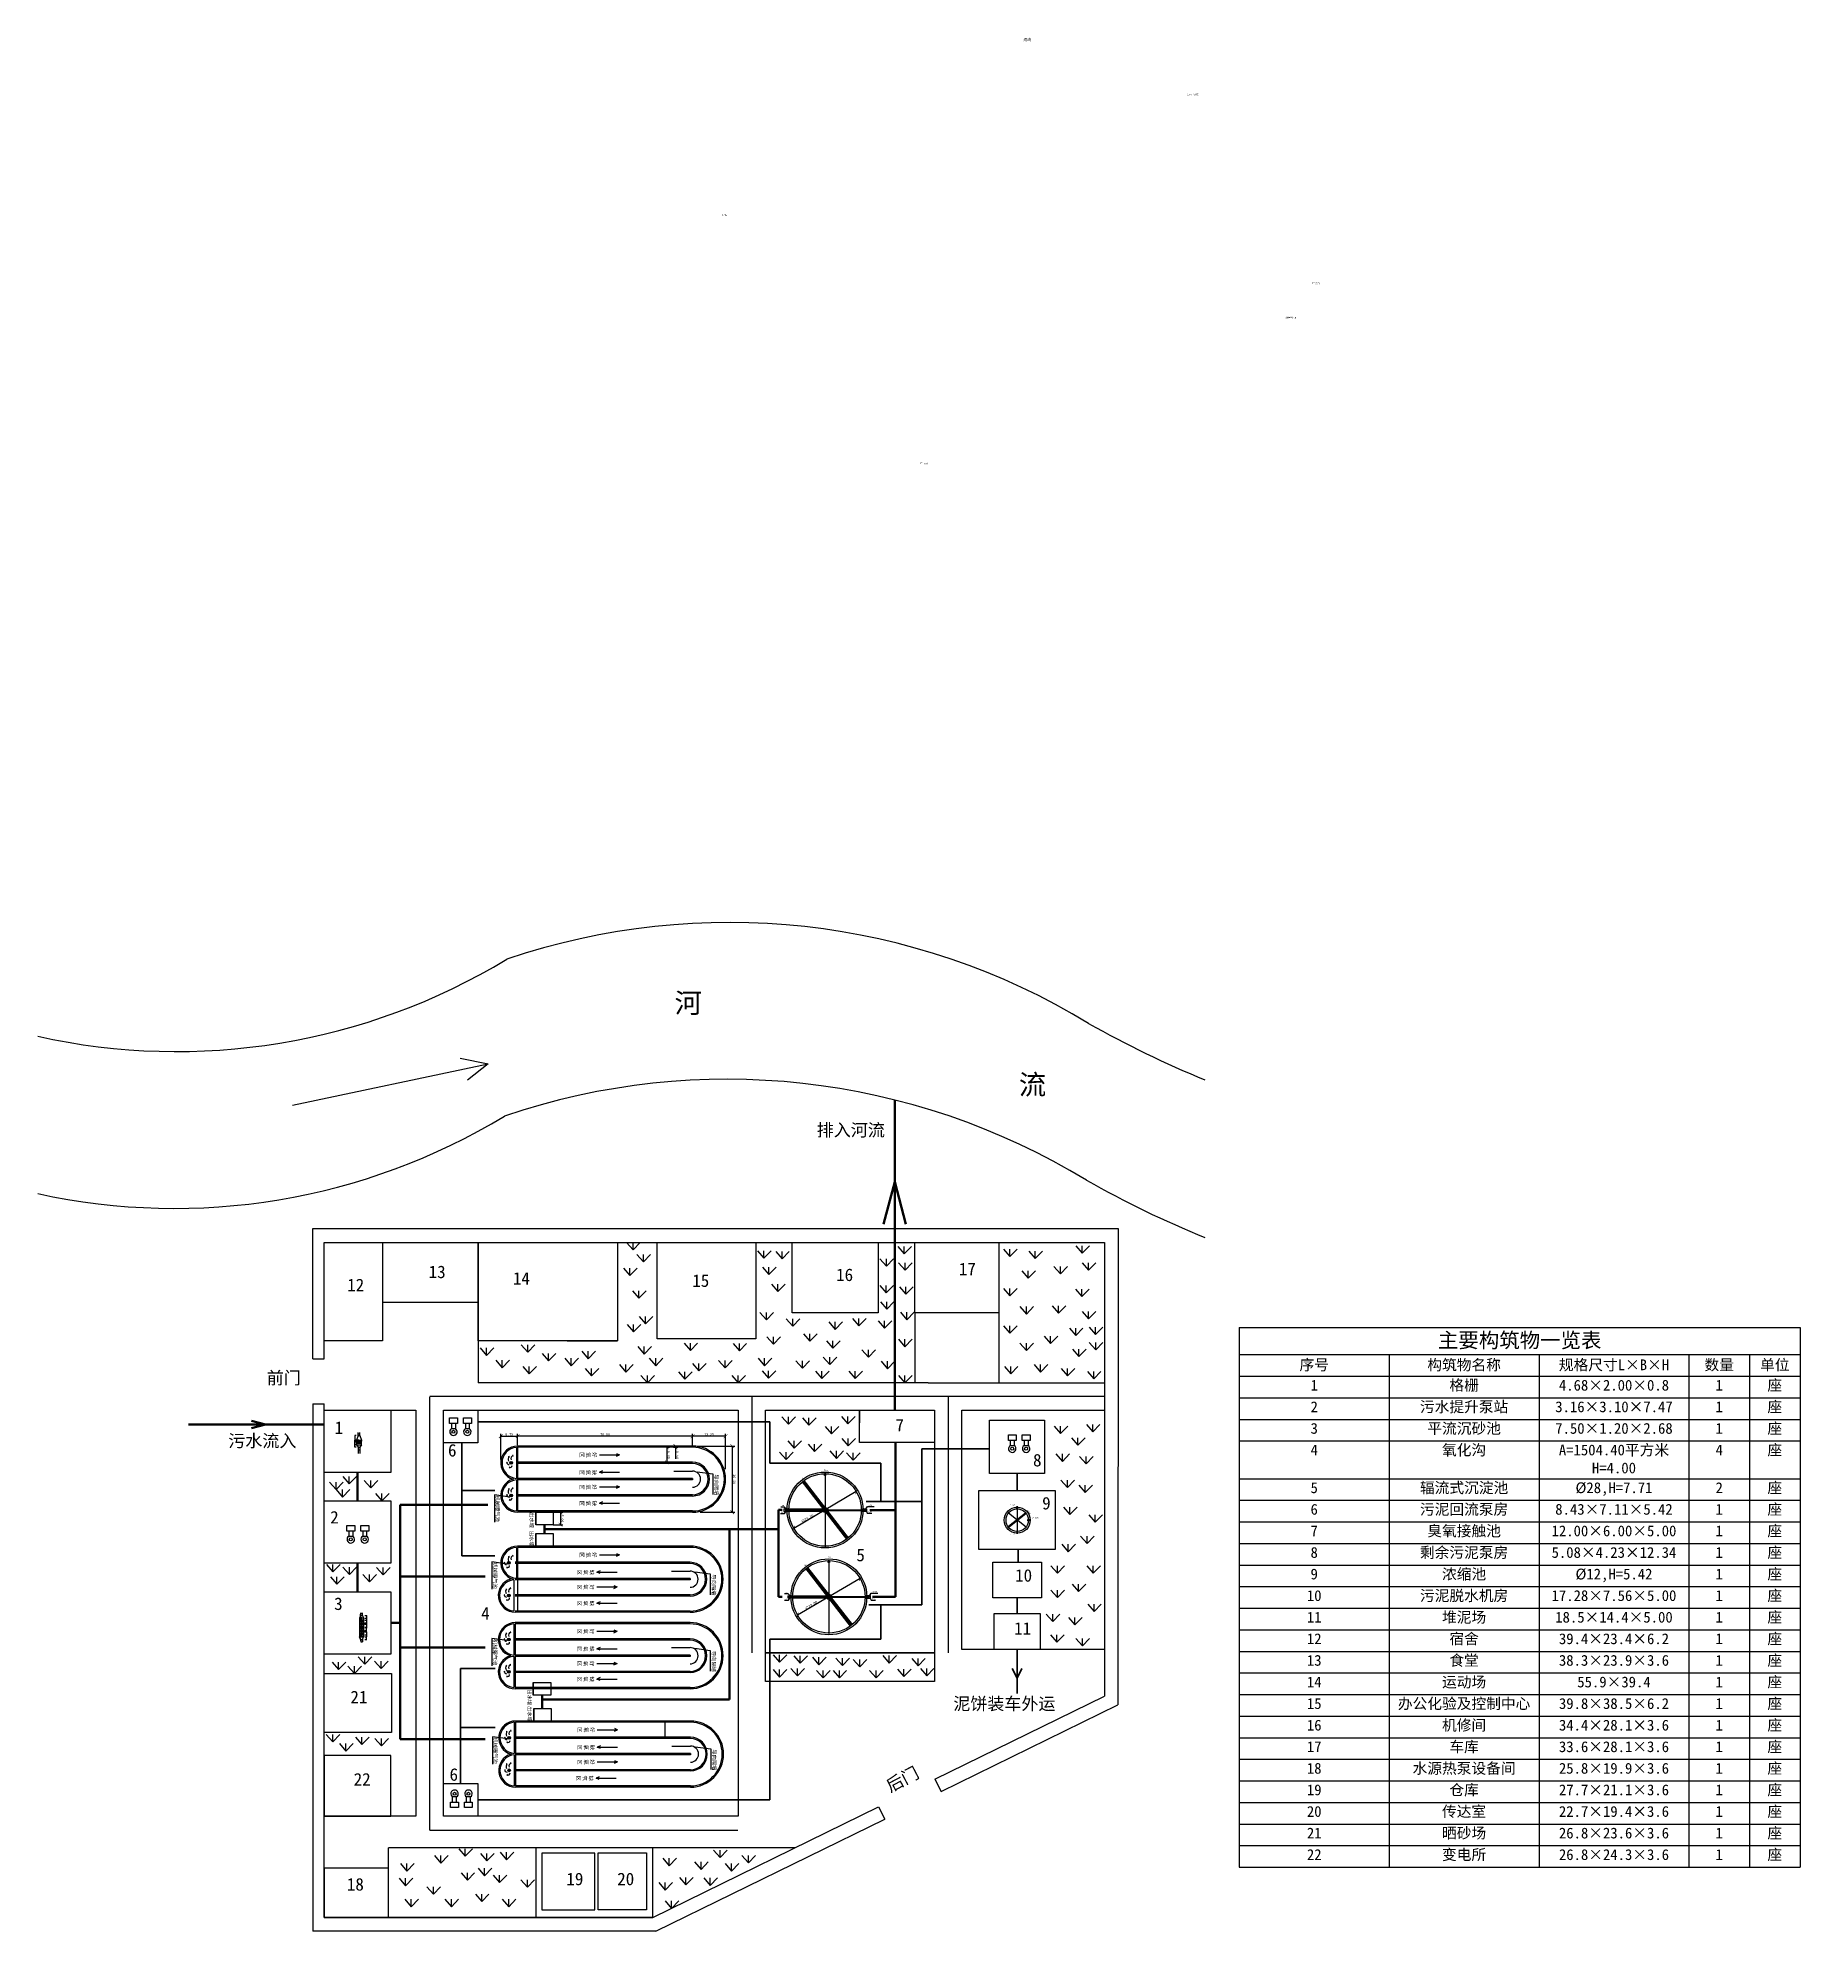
# Model space of a CAD drawing. Header units: inches. Extents: x -287940 to 417543, y -666909 to 91149.
import ezdxf

# ---------------------------------------------------------------- set-up
doc = ezdxf.new("R2010")
doc.units = ezdxf.units.IN
doc.header["$MEASUREMENT"] = 0
doc.linetypes.add('HIDDENX2', pattern=[19.05, 12.7, -6.35])
doc.dimstyles.get("Standard").update_dxf_attribs({"dimtxt": 0.18, "dimasz": 0.18, "dimexe": 0.18, "dimexo": 0.0625, "dimgap": 0.09, "dimtad": 0, "dimtih": 1, "dimtoh": 1, "dimdec": 4, "dimzin": 0, "dimdsep": 46, "dimtxsty": 'Standard', "dimcen": 0.09, "dimadec": 0, "dimazin": 0, "dimtfac": 1, "dimtdec": 4, "dimtofl": 0, "dimtmove": 0, "dimatfit": 3, "dimfxl": 1, "dimtolj": 1, "dimtzin": 0, "dimarcsym": 0})

msp = doc.modelspace()

# ---------------------------------------------------------------- texts
at = {"ltscale": 5, "attachment_point": 1}
for s, insert, char_height, width in [('{\\fSimSun|b0|i0|c134|p2;河流}', (106580.244, 90991.622), 1080, 3217811.80646), ('{\\fSimSun|b0|i0|c134|p2;出水排入河道}', (172122.166, 68759.586), 540, 1608905.90323), ('{\\fSimSun|b0|i0|c134|p2;进水管}', (-14390.03, 20589.268), 540, 1608905.90323), ('{\\fSimSun|b0|i0|c134|p2;厂门后门}', (222050.76, -6972.45), 540, 1608905.90323), ('{\\fSimSun|b0|i0|c134|p2;泥饼车辆外运}', (211260.602, -20535.606), 540, 1608905.90323), ('{\\fSimSun|b0|i0|c134|p2;厂门前门}', (65282.659, -79006.931), 540, 1608905.90323)]:
    msp.add_mtext(s, dxfattribs=dict(at, insert=insert, char_height=char_height, width=width))
at = {"color": 7, "ltscale": 5, "width": 1824588.24947, "attachment_point": 1}
for s, insert, char_height in [('{\\fSimSun|b0|i0|c134|p2;河}', (-33034.6, -291246.356), 8000), ('{\\fSimSun|b0|i0|c134|p2;流}', (104782.9, -323929.256), 8000), ('{\\fSimSun|b0|i0|c134|p2;排入河流}', (23847.9, -343634.561), 5000), ('{\\fSimSun|b0|i0|c134|p2;13}', (-131498.224, -400432.57), 5000), ('{\\fSimSun|b0|i0|c134|p2;16}', (31632.2, -401616.87), 5000), ('{\\fSimSun|b0|i0|c134|p2;17}', (80760.6, -399292.77), 5000), ('{\\fSimSun|b0|i0|c134|p2;12}', (-164101.324, -405672.27), 5000), ('{\\fSimSun|b0|i0|c134|p2;14}', (-97771.024, -403052.37), 5000), ('{\\fSimSun|b0|i0|c134|p2;15}', (-25971.224, -403950.47), 5000), ('{\\fSimSun|b0|i0|c134|p2;前门}', (-196318.724, -442874.381), 5000), ('{\\fSimSun|b0|i0|c134|p2;7}', (55401.9, -461838.65), 5000), ('{\\fSimSun|b0|i0|c134|p2;污水流入}', (-211726.624, -468093.481), 5000), ('{\\fSimSun|b0|i0|c134|p2;1}', (-169138.124, -462805.87), 5000), ('{\\fSimSun|b0|i0|c134|p2;6}', (-123749.4, -471880.4), 5000), ('{\\fSimSun|b0|i0|c134|p2;8}', (110453.25, -475835.258), 5000), ('{\\fSimSun|b0|i0|c134|p2;2}', (-170912.524, -498684.77), 5000), ('{\\fSimSun|b0|i0|c134|p2;9}', (114109.15, -493061.312), 5000), ('{\\fSimSun|b0|i0|c134|p2;5}', (39729.7, -513805.838), 5000), ('{\\fSimSun|b0|i0|c134|p2;10}', (103285.85, -521981.434), 5000), ('{\\fSimSun|b0|i0|c134|p2;3}', (-169330.324, -533316.57), 5000), ('{\\fSimSun|b0|i0|c134|p2;4}', (-110461.364, -537157.2), 5000), ('{\\fSimSun|b0|i0|c134|p2;11}', (102885.641, -543225.493), 5000), ('{\\fSimSun|b0|i0|c134|p2;21}', (-162822.624, -570670.97), 5000), ('{\\fSimSun|b0|i0|c134|p2;泥饼装车外运}', (78516.5, -573316.844), 5000), ('{\\fSimSun|b0|i0|c134|p2;22}', (-161515.624, -603608.57), 5000), ('{\\fSimSun|b0|i0|c134|p2;6}', (-123136.3, -601690.2), 5000), ('{\\fSimSun|b0|i0|c134|p2;19}', (-76366.124, -643520.37), 5000), ('{\\fSimSun|b0|i0|c134|p2;20}', (-56007.624, -643520.37), 5000), ('{\\fSimSun|b0|i0|c134|p2;18}', (-164243.924, -645654.67), 5000)]:
    msp.add_mtext(s, dxfattribs=dict(at, insert=insert, char_height=char_height))
at = {"color": 7, "ltscale": 5, "attachment_point": 1}
for s, insert, char_height, width, rotation in [('{\\fSimSun|b0|i0|c134|p2;出水堰}', (-89571.002, -506631.767), 1500, 7167.43712, 270), ('{\\fSimSun|b0|i0|c134|p2;好氧区}', (-64389.336, -515214.259), 1500, 2163.38598, 270), ('{\\fSimSun|b0|i0|c134|p2;机械曝气池}', (-104167.821, -519317.182), 1500, 10922.38327, 270), ('{\\fSimSun|b0|i0|c134|p2;缺氧区}', (-65389.336, -522207.167), 1500, 2163.38598, 270), ('{\\fSimSun|b0|i0|c134|p2;好氧区}', (-65389.336, -528094.286), 1500, 2163.38598, 270), ('{\\fSimSun|b0|i0|c134|p2;导向隔墙}', (-16584.72, -524092.98), 1500, 9103.53931, 270), ('{\\fSimSun|b0|i0|c134|p2;缺氧区}', (-65389.336, -534597.468), 1500, 2163.38598, 270), ('{\\fSimSun|b0|i0|c134|p2;机械曝气池}', (-104167.821, -549961.251), 1500, 10922.38327, 270), ('{\\fSimSun|b0|i0|c134|p2;好氧区}', (-65389.336, -545858.328), 1500, 2163.38598, 270), ('{\\fSimSun|b0|i0|c134|p2;缺氧区}', (-65389.336, -552851.235), 1500, 2163.38598, 270), ('{\\fSimSun|b0|i0|c134|p2;好氧区}', (-65389.336, -558738.354), 1500, 2163.38598, 270), ('{\\fSimSun|b0|i0|c134|p2;导向隔墙}', (-16584.72, -554737.049), 1500, 9103.53931, 270), ('{\\fSimSun|b0|i0|c134|p2;缺氧区}', (-65389.336, -564971.118), 1500, 2163.38598, 270), ('{\\fSimSun|b0|i0|c134|p2;出水堰}', (-90379.402, -570136.829), 1500, 7167.43712, 270), ('{\\fSimSun|b0|i0|c134|p2;出水堰}', (-90326.502, -576813.415), 1500, 7167.43712, 270), ('{\\fSimSun|b0|i0|c134|p2;机械曝气池}', (-103999.121, -589358.269), 1500, 10922.38327, 270), ('{\\fSimSun|b0|i0|c134|p2;好氧区}', (-65220.636, -585255.346), 1500, 2163.38598, 270), ('{\\fSimSun|b0|i0|c134|p2;缺氧区}', (-65220.636, -592248.254), 1500, 2163.38598, 270), ('{\\fSimSun|b0|i0|c134|p2;好氧区}', (-65220.636, -598135.373), 1500, 2163.38598, 270), ('{\\fSimSun|b0|i0|c134|p2;导向隔墙}', (-16416.02, -594134.067), 1500, 9103.53931, 270), ('{\\fSimSun|b0|i0|c134|p2;缺氧区}', (-65744.457, -604638.555), 1500, 2163.38598, 270), ('{\\fSimSun|b0|i0|c134|p2;后门}', (50957.3, -607038.4), 5000, 1824588.24947, 27.634231451)]:
    msp.add_mtext(s, dxfattribs=dict(at, insert=insert, char_height=char_height, width=width, rotation=rotation))

# ---------------------------------------------------------------- blocks, each defined once
blk = doc.blocks.new('沉砂池')
at = {"ltscale": 5}
for p, q in [((2265, -23424), (1865, -24484)), ((1865, -24484), (1865, -31984)), ((1865, -25720), (3443, -25720)), ((1865, -27699), (3443, -27699)), ((1865, -28770), (3443, -28770)), ((1932, -24470), (1932, -24496)), ((2354, -23424), (1954, -24484)), ((1954, -24484), (1954, -25284)), ((1954, -25284), (2554, -25284)), ((1954, -25284), (1954, -25683)), ((2554, -25683), (1954, -25683)), ((1954, -26709), (2754, -26709)), ((1954, -28334), (1954, -27736)), ((2554, -27736), (1954, -27736)), ((2554, -28134), (1954, -28134)), ((1954, -28134), (2554, -28134)), ((2554, -28334), (1954, -28334)), ((1954, -28334), (1954, -28733)), ((2554, -28733), (1954, -28733)), ((1954, -29759), (2754, -29759)), ((2265, -23424), (2265, -22885)), ((2336, -26604), (2973, -26604)), ((2336, -26815), (2973, -26815)), ((2336, -29654), (2973, -29654)), ((2336, -29865), (2973, -29865)), ((2354, -23424), (2354, -22885)), ((2354, -23424), (2954, -23424)), ((2554, -25683), (2554, -24496)), ((2554, -28733), (2554, -27534)), ((2554, -27736), (2554, -28334)), ((2754, -25683), (2754, -24496)), ((3354, -25284), (2754, -25284)), ((2754, -25683), (3354, -25683)), ((2754, -26709), (4081, -26709)), ((2754, -28733), (2754, -27534)), ((2754, -27736), (2754, -28334)), ((2754, -27736), (3354, -27736)), ((3354, -28134), (2754, -28134)), ((2754, -28334), (3354, -28334)), ((2754, -28733), (3354, -28733)), ((2754, -29759), (4081, -29759)), ((2954, -23424), (2954, -22885)), ((2954, -23424), (3354, -24484)), ((3043, -23424), (3043, -22885)), ((3043, -23424), (3443, -24484)), ((3135, -26604), (4074, -26604)), ((3135, -26815), (4092, -26815)), ((3135, -29654), (4074, -29654)), ((3135, -29865), (4092, -29865)), ((3354, -24484), (3354, -25284)), ((3354, -25284), (3354, -25683)), ((3354, -28334), (3354, -27736)), ((3354, -28334), (3354, -28733)), ((3443, -24484), (3443, -25284)), ((3443, -25284), (3443, -26959)), ((3443, -26959), (3443, -31984)), ((3744, -26577), (3744, -26842)), ((3781, -26577), (3744, -26577)), ((3744, -26842), (3781, -26842)), ((3744, -29627), (3744, -29892)), ((3781, -29627), (3744, -29627)), ((3744, -29892), (3781, -29892)), ((3781, -26842), (3781, -26577)), ((3781, -26577), (3818, -26577)), ((3818, -26842), (3781, -26842)), ((3781, -29892), (3781, -29627)), ((3781, -29627), (3818, -29627)), ((3818, -29892), (3781, -29892)), ((3818, -26577), (3818, -26842)), ((3818, -29627), (3818, -29892)), ((1865, -30749), (3443, -30749)), ((2265, -33044), (1865, -31984)), ((1954, -31184), (1954, -30786)), ((2554, -30786), (1954, -30786)), ((1954, -31184), (2554, -31184)), ((1954, -31184), (1954, -31984)), ((2354, -33044), (1954, -31984)), ((2265, -33044), (2265, -33584)), ((2354, -33044), (2954, -33044)), ((2354, -33044), (2354, -33584)), ((2554, -30786), (2554, -31184)), ((2554, -31184), (2554, -31984)), ((2754, -30786), (2754, -31184)), ((3354, -30786), (2754, -30786)), ((3354, -31184), (2754, -31184)), ((2754, -31184), (2754, -31984)), ((2954, -33044), (3354, -31984)), ((2954, -33044), (2954, -33584)), ((3043, -33044), (3443, -31984)), ((3043, -33044), (3043, -33584)), ((3354, -31184), (3354, -30786)), ((3354, -31184), (3354, -31984))]:
    blk.add_line(p, q, dxfattribs=at)
at = {"linetype": 'HIDDENX2', "ltscale": 5}
for p, q in [((1954, -25720), (1954, -26459)), ((1954, -26459), (2555, -26459)), ((1954, -26459), (1954, -26959)), ((1954, -26959), (2555, -26959)), ((1954, -27699), (1954, -26959)), ((1954, -28770), (1954, -29509)), ((1954, -29509), (2555, -29509)), ((1954, -29509), (1954, -30009)), ((1954, -30009), (2555, -30009)), ((1954, -30749), (1954, -30009)), ((2555, -25720), (2555, -26459)), ((2555, -26459), (2555, -26959)), ((2555, -27699), (2555, -26959)), ((2555, -28770), (2555, -29509)), ((2555, -29509), (2555, -30009)), ((2555, -30749), (2555, -30009)), ((2754, -25720), (2754, -26459)), ((2754, -26459), (3354, -26459)), ((2754, -26459), (2754, -26959)), ((2754, -26959), (3354, -26959)), ((2754, -27699), (2754, -26959)), ((2754, -28770), (2754, -29509)), ((2754, -29509), (3354, -29509)), ((2754, -29509), (2754, -30009)), ((2754, -30009), (3354, -30009)), ((2754, -30749), (2754, -30009)), ((3354, -25720), (3354, -26459)), ((3354, -26459), (3354, -26959)), ((3354, -27699), (3354, -26959)), ((3354, -28770), (3354, -29509)), ((3354, -29509), (3354, -30009)), ((3354, -30749), (3354, -30009))]:
    blk.add_line(p, q, dxfattribs=at)
at = {"ltscale": 5}
for points in [[(1932, -24470), (1932, -24496), (2603, -24496), (2603, -24470)], [(3376, -24470), (3376, -24496), (2705, -24496), (2705, -24470)], [(3479, -26577), (3479, -26842), (3533, -26842), (3533, -26577)], [(3479, -29627), (3479, -29892), (3533, -29892), (3533, -29627)], [(1932, -31970), (1932, -31996), (2603, -31996), (2603, -31970)], [(3376, -31970), (3376, -31996), (2705, -31996), (2705, -31970)]]:
    blk.add_lwpolyline(points, close=True, dxfattribs=at)
for centre, radius in [((2254, -26709), 133), ((2254, -29759), 133), ((2254, -26709), 54.9), ((2254, -29759), 54.9), ((3054, -26709), 133), ((3054, -29759), 133), ((3054, -26709), 54.9), ((3054, -29759), 54.9)]:
    blk.add_circle(centre, radius, dxfattribs=at)
for centre, start, end in [((2654, -24639), 59.432768, 120.567232), ((2654, -31815), 239.432768, 300.567232)]:
    blk.add_arc(centre, 197, start, end, dxfattribs=at)
blk = doc.blocks.new('沉砂池完成')
at = {"xscale": 0.001000000000203727, "yscale": 0.001000000000203727, "zscale": 0.001}
blk.add_blockref('沉砂池', (2751.24, -28306.07), dxfattribs=at)
blk = doc.blocks.new('_ArchTick')
at = {"color": 0, "linetype": 'ByBlock', "const_width": 0.15}
blk.add_lwpolyline([(-0.5, -0.5), (0.5, 0.5)], dxfattribs=at)
blk = doc.blocks.new('*D62')
at = {"color": 0, "lineweight": -2, "ltscale": 5}
for p, q in [((2253.7, -28238.25), (2253.7, -28238.15)), ((2253.7, -28238.25), (2254.3, -28238.25)), ((2254.3, -28238.25), (2254.3, -28238.15))]:
    blk.add_line(p, q, dxfattribs=at)
at = {"layer": 'DEFPOINTS', "color": 0, "ltscale": 5}
for p in [(2253.7, -28238.25), (2254.3, -28238.25), (2254.3, -28238.25)]:
    blk.add_point(p, dxfattribs=at)
at = {"color": 0, "lineweight": -2, "ltscale": 5, "xscale": 0.15, "yscale": 0.15, "zscale": 0.15, "rotation": 180}
blk.add_blockref('_ArchTick', (2253.7, -28238.25), dxfattribs=at)
at = {"color": 0, "lineweight": -2, "ltscale": 5, "xscale": 0.15, "yscale": 0.15, "zscale": 0.15}
blk.add_blockref('_ArchTick', (2254.3, -28238.25), dxfattribs=at)
at = {"color": 0, "ltscale": 5, "insert": (2254, -28238.18), "char_height": 0.1, "attachment_point": 5}
blk.add_mtext('\\A1;0.60', dxfattribs=at)
blk = doc.blocks.new('*D51')
at = {"color": 0, "lineweight": -2, "ltscale": 5}
for p, q in [((2255.69, -28238.79), (2256.45, -28238.79)), ((2255.69, -28239.85), (2256.45, -28239.85)), ((2256.35, -28239.85), (2256.35, -28238.79))]:
    blk.add_line(p, q, dxfattribs=at)
at = {"layer": 'DEFPOINTS', "color": 0, "ltscale": 5}
for p in [(2255.69, -28238.79), (2255.69, -28239.85), (2256.35, -28238.79)]:
    blk.add_point(p, dxfattribs=at)
at = {"color": 0, "lineweight": -2, "ltscale": 5, "xscale": 0.15, "yscale": 0.15, "zscale": 0.15}
for p, rotation in [((2256.35, -28238.79), 90), ((2256.35, -28239.85), 270)]:
    blk.add_blockref('_ArchTick', p, dxfattribs=dict(at, rotation=rotation))
at = {"color": 0, "ltscale": 5, "insert": (2256.28, -28239.32), "char_height": 0.1, "attachment_point": 5, "rotation": 90}
blk.add_mtext('\\A1;1.06', dxfattribs=at)
blk = doc.blocks.new('*D52')
at = {"color": 0, "lineweight": -2, "ltscale": 5}
for p, q in [((2255.69, -28237.99), (2256.45, -28237.99)), ((2255.69, -28238.79), (2256.45, -28238.79)), ((2256.35, -28237.99), (2256.35, -28238.79))]:
    blk.add_line(p, q, dxfattribs=at)
at = {"layer": 'DEFPOINTS', "color": 0, "ltscale": 5}
for p in [(2255.69, -28237.99), (2255.69, -28238.79), (2256.35, -28238.79)]:
    blk.add_point(p, dxfattribs=at)
at = {"color": 0, "lineweight": -2, "ltscale": 5, "xscale": 0.15, "yscale": 0.15, "zscale": 0.15}
for p, rotation in [((2256.35, -28237.99), 90), ((2256.35, -28238.79), 270)]:
    blk.add_blockref('_ArchTick', p, dxfattribs=dict(at, rotation=rotation))
at = {"color": 0, "ltscale": 5, "insert": (2256.28, -28238.39), "char_height": 0.1, "attachment_point": 5, "rotation": 90}
blk.add_mtext('\\A1;0.80', dxfattribs=at)
blk = doc.blocks.new('*D53')
at = {"color": 0, "lineweight": -2, "ltscale": 5}
for p, q in [((2255.69, -28236.81), (2256.45, -28236.81)), ((2256.35, -28236.81), (2256.35, -28237.99)), ((2255.69, -28237.99), (2256.45, -28237.99))]:
    blk.add_line(p, q, dxfattribs=at)
at = {"layer": 'DEFPOINTS', "color": 0, "ltscale": 5}
for p in [(2255.69, -28236.81), (2255.69, -28237.99), (2256.35, -28237.99)]:
    blk.add_point(p, dxfattribs=at)
at = {"color": 0, "lineweight": -2, "ltscale": 5, "xscale": 0.15, "yscale": 0.15, "zscale": 0.15}
for p, rotation in [((2256.35, -28236.81), 90), ((2256.35, -28237.99), 270)]:
    blk.add_blockref('_ArchTick', p, dxfattribs=dict(at, rotation=rotation))
at = {"color": 0, "ltscale": 5, "insert": (2256.28, -28237.4), "char_height": 0.1, "attachment_point": 5, "rotation": 90}
blk.add_mtext('\\A1;1.18', dxfattribs=at)
blk = doc.blocks.new('*D54')
at = {"color": 0, "lineweight": -2, "ltscale": 5}
for p, q in [((2255.69, -28234.94), (2256.45, -28234.94)), ((2255.69, -28235.14), (2256.45, -28235.14)), ((2256.35, -28234.94), (2256.35, -28234.79)), ((2256.35, -28235.14), (2256.35, -28235.29))]:
    blk.add_line(p, q, dxfattribs=at)
at = {"layer": 'DEFPOINTS', "color": 0, "ltscale": 5}
for p in [(2255.69, -28234.94), (2255.69, -28235.14), (2256.35, -28235.14)]:
    blk.add_point(p, dxfattribs=at)
at = {"color": 0, "lineweight": -2, "ltscale": 5, "xscale": 0.15, "yscale": 0.15, "zscale": 0.15}
for p, rotation in [((2256.35, -28234.94), 270), ((2256.35, -28235.14), 90)]:
    blk.add_blockref('_ArchTick', p, dxfattribs=dict(at, rotation=rotation))
at = {"color": 0, "ltscale": 5, "insert": (2256.28, -28235.04), "char_height": 0.1, "attachment_point": 5, "rotation": 90}
blk.add_mtext('\\A1;0.20', dxfattribs=at)
blk = doc.blocks.new('*D55')
at = {"color": 0, "lineweight": -2, "ltscale": 5}
for p, q in [((2255.69, -28233.76), (2256.45, -28233.76)), ((2255.69, -28234.94), (2256.45, -28234.94)), ((2256.35, -28233.76), (2256.35, -28234.94))]:
    blk.add_line(p, q, dxfattribs=at)
at = {"layer": 'DEFPOINTS', "color": 0, "ltscale": 5}
for p in [(2255.69, -28233.76), (2255.69, -28234.94), (2256.35, -28234.94)]:
    blk.add_point(p, dxfattribs=at)
at = {"color": 0, "lineweight": -2, "ltscale": 5, "xscale": 0.15, "yscale": 0.15, "zscale": 0.15}
for p, rotation in [((2256.35, -28233.76), 90), ((2256.35, -28234.94), 270)]:
    blk.add_blockref('_ArchTick', p, dxfattribs=dict(at, rotation=rotation))
at = {"color": 0, "ltscale": 5, "insert": (2256.28, -28234.35), "char_height": 0.1, "attachment_point": 5, "rotation": 90}
blk.add_mtext('\\A1;1.18', dxfattribs=at)
blk = doc.blocks.new('*D56')
at = {"color": 0, "lineweight": -2, "ltscale": 5}
for p, q in [((2255.69, -28233.26), (2256.45, -28233.26)), ((2255.69, -28233.76), (2256.45, -28233.76)), ((2256.35, -28233.26), (2256.35, -28233.76))]:
    blk.add_line(p, q, dxfattribs=at)
at = {"layer": 'DEFPOINTS', "color": 0, "ltscale": 5}
for p in [(2255.69, -28233.26), (2255.69, -28233.76), (2256.35, -28233.76)]:
    blk.add_point(p, dxfattribs=at)
at = {"color": 0, "lineweight": -2, "ltscale": 5, "xscale": 0.15, "yscale": 0.15, "zscale": 0.15}
for p, rotation in [((2256.35, -28233.26), 90), ((2256.35, -28233.76), 270)]:
    blk.add_blockref('_ArchTick', p, dxfattribs=dict(at, rotation=rotation))
at = {"color": 0, "ltscale": 5, "insert": (2256.28, -28233.51), "char_height": 0.1, "attachment_point": 5, "rotation": 90}
blk.add_mtext('\\A1;0.50', dxfattribs=at)
blk = doc.blocks.new('*D57')
at = {"color": 0, "lineweight": -2, "ltscale": 5}
for p, q in [((2255.69, -28232.09), (2256.45, -28232.09)), ((2255.69, -28233.26), (2256.45, -28233.26)), ((2256.35, -28232.09), (2256.35, -28233.26))]:
    blk.add_line(p, q, dxfattribs=at)
at = {"layer": 'DEFPOINTS', "color": 0, "ltscale": 5}
for p in [(2255.69, -28232.09), (2255.69, -28233.26), (2256.35, -28233.26)]:
    blk.add_point(p, dxfattribs=at)
at = {"color": 0, "lineweight": -2, "ltscale": 5, "xscale": 0.15, "yscale": 0.15, "zscale": 0.15}
for p, rotation in [((2256.35, -28232.09), 90), ((2256.35, -28233.26), 270)]:
    blk.add_blockref('_ArchTick', p, dxfattribs=dict(at, rotation=rotation))
at = {"color": 0, "ltscale": 5, "insert": (2256.28, -28232.67), "char_height": 0.1, "attachment_point": 5, "rotation": 90}
blk.add_mtext('\\A1;1.18', dxfattribs=at)
blk = doc.blocks.new('*D58')
at = {"color": 0, "lineweight": -2, "ltscale": 5}
for p, q in [((2255.69, -28231.29), (2256.45, -28231.29)), ((2255.69, -28232.09), (2256.45, -28232.09)), ((2256.35, -28231.29), (2256.35, -28232.09))]:
    blk.add_line(p, q, dxfattribs=at)
at = {"layer": 'DEFPOINTS', "color": 0, "ltscale": 5}
for p in [(2255.69, -28231.29), (2255.69, -28232.09), (2256.35, -28232.09)]:
    blk.add_point(p, dxfattribs=at)
at = {"color": 0, "lineweight": -2, "ltscale": 5, "xscale": 0.15, "yscale": 0.15, "zscale": 0.15}
for p, rotation in [((2256.35, -28231.29), 90), ((2256.35, -28232.09), 270)]:
    blk.add_blockref('_ArchTick', p, dxfattribs=dict(at, rotation=rotation))
at = {"color": 0, "ltscale": 5, "insert": (2256.28, -28231.69), "char_height": 0.1, "attachment_point": 5, "rotation": 90}
blk.add_mtext('\\A1;0.80', dxfattribs=at)
blk = doc.blocks.new('*D59')
at = {"color": 0, "lineweight": -2, "ltscale": 5}
for p, q in [((2255.69, -28230.23), (2256.45, -28230.23)), ((2255.69, -28231.29), (2256.45, -28231.29)), ((2256.35, -28230.23), (2256.35, -28231.29))]:
    blk.add_line(p, q, dxfattribs=at)
at = {"layer": 'DEFPOINTS', "color": 0, "ltscale": 5}
for p in [(2255.69, -28230.23), (2255.69, -28231.29), (2256.35, -28231.29)]:
    blk.add_point(p, dxfattribs=at)
at = {"color": 0, "lineweight": -2, "ltscale": 5, "xscale": 0.15, "yscale": 0.15, "zscale": 0.15}
for p, rotation in [((2256.35, -28230.23), 90), ((2256.35, -28231.29), 270)]:
    blk.add_blockref('_ArchTick', p, dxfattribs=dict(at, rotation=rotation))
at = {"color": 0, "ltscale": 5, "insert": (2256.28, -28230.76), "char_height": 0.1, "attachment_point": 5, "rotation": 90}
blk.add_mtext('\\A1;1.06', dxfattribs=at)
blk = doc.blocks.new('*D60')
at = {"color": 0, "lineweight": -2, "ltscale": 5}
for p, q in [((2255.69, -28236.31), (2256.45, -28236.31)), ((2255.69, -28236.81), (2256.45, -28236.81)), ((2256.35, -28236.81), (2256.35, -28236.31))]:
    blk.add_line(p, q, dxfattribs=at)
at = {"layer": 'DEFPOINTS', "color": 0, "ltscale": 5}
for p in [(2255.69, -28236.31), (2255.69, -28236.81), (2256.35, -28236.31)]:
    blk.add_point(p, dxfattribs=at)
at = {"color": 0, "lineweight": -2, "ltscale": 5, "xscale": 0.15, "yscale": 0.15, "zscale": 0.15}
for p, rotation in [((2256.35, -28236.31), 90), ((2256.35, -28236.81), 270)]:
    blk.add_blockref('_ArchTick', p, dxfattribs=dict(at, rotation=rotation))
at = {"color": 0, "ltscale": 5, "insert": (2256.28, -28236.56), "char_height": 0.1, "attachment_point": 5, "rotation": 90}
blk.add_mtext('\\A1;0.50', dxfattribs=at)
blk = doc.blocks.new('*D61')
at = {"color": 0, "lineweight": -2, "ltscale": 5}
for p, q in [((2255.69, -28235.14), (2256.45, -28235.14)), ((2255.69, -28236.31), (2256.45, -28236.31)), ((2256.35, -28236.31), (2256.35, -28235.14))]:
    blk.add_line(p, q, dxfattribs=at)
at = {"layer": 'DEFPOINTS', "color": 0, "ltscale": 5}
for p in [(2255.69, -28235.14), (2255.69, -28236.31), (2256.35, -28235.14)]:
    blk.add_point(p, dxfattribs=at)
at = {"color": 0, "lineweight": -2, "ltscale": 5, "xscale": 0.15, "yscale": 0.15, "zscale": 0.15}
for p, rotation in [((2256.35, -28235.14), 90), ((2256.35, -28236.31), 270)]:
    blk.add_blockref('_ArchTick', p, dxfattribs=dict(at, rotation=rotation))
at = {"color": 0, "ltscale": 5, "insert": (2256.28, -28235.72), "char_height": 0.1, "attachment_point": 5, "rotation": 90}
blk.add_mtext('\\A1;1.18', dxfattribs=at)
blk = doc.blocks.new('*T44')
at = {"color": 0, "linetype": 'ByBlock', "lineweight": -2, "ltscale": 5}
for p, q in [((0, 0), (224522, 0)), ((0, 0), (0, -216104)), ((224522, 0), (224522, -216104)), ((0, -10880), (224522, -10880)), ((60000, -10880), (60000, -216104)), ((120000, -10880), (120000, -216104)), ((180000, -10880), (180000, -216104)), ((204253, -10880), (204253, -216104)), ((0, -19520), (224522, -19520)), ((0, -28160), (224522, -28160)), ((0, -36800), (224522, -36800)), ((0, -45440), (224522, -45440)), ((0, -60560), (224522, -60560)), ((0, -69200), (224522, -69200)), ((0, -77840), (224522, -77840)), ((0, -86480), (224522, -86480)), ((0, -95120), (224522, -95120)), ((0, -103760), (224522, -103760)), ((0, -112400), (224522, -112400)), ((0, -121040), (224522, -121040)), ((0, -129680), (224522, -129680)), ((0, -138344), (224522, -138344)), ((0, -146984), (224522, -146984)), ((0, -155624), (224522, -155624)), ((0, -164264), (224522, -164264)), ((0, -172904), (224522, -172904)), ((0, -181544), (224522, -181544)), ((0, -190184), (224522, -190184)), ((0, -198824), (224522, -198824)), ((0, -207464), (224522, -207464)), ((0, -216104), (224522, -216104))]:
    blk.add_line(p, q, dxfattribs=at)
at = {"color": 0, "ltscale": 5}
for s, insert, char_height, width, attachment_point in [('{\\fSimSun|b0|i0|c134|p2;主要构筑物一览表}', (112261, -5440), 6000, 221642.1, 5), ('{\\fSimSun|b0|i0|c134|p2;序号}', (30000, -15200), 4320, 57120, 5), ('{\\fSimSun|b0|i0|c134|p2;构筑物名称}', (90000, -15200), 4320, 57120, 5), ('{\\fSimSun|b0|i0|c134|p2;规格尺寸L×B×H}', (150000, -15200), 4320, 57120, 5), ('{\\fSimSun|b0|i0|c134|p2;数量}', (192127, -15200), 4320, 21373.21, 5), ('{\\fSimSun|b0|i0|c134|p2;单位}', (214388, -15200), 4320, 17388.89, 5), ('1', (30000, -20960), 4320, 57120, 2), ('{\\fSimSun|b0|i0|c134|p2;格栅}', (90000, -20960), 4320, 57120, 2), ('4.68{\\fSimSun|b0|i0|c134|p2;×}2.00{\\fSimSun|b0|i0|c134|p2;×}0.8', (150000, -20960), 4320, 57120, 2), ('1', (192127, -20960), 4320, 21373.21, 2), ('{\\fSimSun|b0|i0|c134|p2;座}', (214388, -20960), 4320, 17388.89, 2), ('2', (30000, -29600), 4320, 57120, 2), ('{\\fSimSun|b0|i0|c134|p2;污水提升泵站}', (90000, -29600), 4320, 57120, 2), ('3.16{\\fSimSun|b0|i0|c134|p2;×}3.10{\\fSimSun|b0|i0|c134|p2;×}7.47', (150000, -29600), 4320, 57120, 2), ('1', (192127, -29600), 4320, 21373.21, 2), ('{\\fSimSun|b0|i0|c134|p2;座}', (214388, -29600), 4320, 17388.89, 2), ('{\\fSimSun|b0|i0|c134|p2;平流沉砂池}', (90000, -38240), 4320, 57120, 2), ('{\\fSimSun|b0|i0|c134|p2;座}', (214388, -38240), 4320, 17388.89, 2), ('3', (30000, -38240), 4320, 57120, 2), ('7.50{\\fSimSun|b0|i0|c134|p2;×}1.20{\\fSimSun|b0|i0|c134|p2;×}2.68', (150000, -38240), 4320, 57120, 2), ('1', (192127, -38240), 4320, 21373.21, 2), ('4', (30000, -46880), 4320, 57120, 2), ('{\\fSimSun|b0|i0|c134|p2;氧化沟}', (90000, -46880), 4320, 57120, 2), ('A=1504.40{\\fSimSun|b0|i0|c134|p2;平方米}H=4.00', (150000, -46880), 4320, 57120, 2), ('4', (192127, -46880), 4320, 21373.21, 2), ('{\\fSimSun|b0|i0|c134|p2;座}', (214388, -46880), 4320, 17388.89, 2), ('5', (30000, -62000), 4320, 57120, 2), ('{\\fSimSun|b0|i0|c134|p2;辐流式沉淀池}', (90000, -62000), 4320, 57120, 2), ('%%C28,H=7.71', (150000, -62000), 4320, 57120, 2), ('2', (192127, -62000), 4320, 21373.21, 2), ('{\\fSimSun|b0|i0|c134|p2;座}', (214388, -62000), 4320, 17388.89, 2), ('6', (30000, -70640), 4320, 57120, 2), ('{\\fSimSun|b0|i0|c134|p2;污泥回流泵房}', (90000, -70640), 4320, 57120, 2), ('8.43{\\fSimSun|b0|i0|c134|p2;×}7.11{\\fSimSun|b0|i0|c134|p2;×}5.42', (150000, -70640), 4320, 57120, 2), ('1', (192127, -70640), 4320, 21373.21, 2), ('{\\fSimSun|b0|i0|c134|p2;座}', (214388, -70640), 4320, 17388.89, 2), ('7', (30000, -79280), 4320, 57120, 2), ('{\\fSimSun|b0|i0|c134|p2;臭氧接触池}', (90000, -79280), 4320, 57120, 2), ('12.00{\\fSimSun|b0|i0|c134|p2;×}6.00{\\fSimSun|b0|i0|c134|p2;×5.00}', (150000, -79280), 4320, 57120, 2), ('1', (192127, -79280), 4320, 21373.21, 2), ('{\\fSimSun|b0|i0|c134|p2;座}', (214388, -79280), 4320, 17388.89, 2), ('8', (30000, -87920), 4320, 57120, 2), ('{\\fSimSun|b0|i0|c134|p2;剩余污泥泵房}', (90000, -87920), 4320, 57120, 2), ('5.08{\\fSimSun|b0|i0|c134|p2;×}4.23{\\fSimSun|b0|i0|c134|p2;×}12.34', (150000, -87920), 4320, 57120, 2), ('1', (192127, -87920), 4320, 21373.21, 2), ('{\\fSimSun|b0|i0|c134|p2;座}', (214388, -87920), 4320, 17388.89, 2), ('9', (30000, -96560), 4320, 57120, 2), ('{\\fSimSun|b0|i0|c134|p2;浓缩池}', (90000, -96560), 4320, 57120, 2), ('%%C12,H=5.42', (150000, -96560), 4320, 57120, 2), ('1', (192127, -96560), 4320, 21373.21, 2), ('{\\fSimSun|b0|i0|c134|p2;座}', (214388, -96560), 4320, 17388.89, 2), ('10', (30000, -105200), 4320, 57120, 2), ('{\\fSimSun|b0|i0|c134|p2;污泥脱水机房}', (90000, -105200), 4320, 57120, 2), ('17.28{\\fSimSun|b0|i0|c134|p2;×7.56×}5.00', (150000, -105200), 4320, 57120, 2), ('1', (192127, -105200), 4320, 21373.21, 2), ('{\\fSimSun|b0|i0|c134|p2;座}', (214388, -105200), 4320, 17388.89, 2), ('{\\fSimSun|b0|i0|c134|p2;堆泥场}', (90000, -113840), 4320, 57120, 2), ('{\\fSimSun|b0|i0|c134|p2;座}', (214388, -113840), 4320, 17388.89, 2), ('11', (30000, -113840), 4320, 57120, 2), ('18.5{\\fSimSun|b0|i0|c134|p2;×}14.4{\\fSimSun|b0|i0|c134|p2;×}5.00', (150000, -113840), 4320, 57120, 2), ('1', (192127, -113840), 4320, 21373.21, 2), ('12', (30000, -122480), 4320, 57120, 2), ('{\\fSimSun|b0|i0|c134|p2;宿舍}', (90000, -122480), 4320, 57120, 2), ('39.4{\\fSimSun|b0|i0|c134|p2;×}23.4{\\fSimSun|b0|i0|c134|p2;×}6.2', (150000, -122480), 4320, 57120, 2), ('1', (192127, -122480), 4320, 21373.21, 2), ('{\\fSimSun|b0|i0|c134|p2;座}', (214388, -122480), 4320, 17388.89, 2), ('13', (30000, -131120), 4320, 57120, 2), ('{\\fSimSun|b0|i0|c134|p2;食堂}', (90000, -131120), 4320, 57120, 2), ('38.3{\\fSimSun|b0|i0|c134|p2;×23.9×}3.6', (150000, -131120), 4320, 57120, 2), ('1', (192127, -131120), 4320, 21373.21, 2), ('{\\fSimSun|b0|i0|c134|p2;座}', (214388, -131120), 4320, 17388.89, 2), ('14', (30000, -139784), 4320, 57120, 2), ('{\\fSimSun|b0|i0|c134|p2;运动场}', (90000, -139784), 4320, 57120, 2), ('55.9{\\fSimSun|b0|i0|c134|p2;×}39.4', (150000, -139784), 4320, 57120, 2), ('1', (192127, -139784), 4320, 21373.21, 2), ('{\\fSimSun|b0|i0|c134|p2;座}', (214388, -139784), 4320, 17388.89, 2), ('15', (30000, -148424), 4320, 57120, 2), ('{\\fSimSun|b0|i0|c134|p2;办公化验及控制中心}', (90000, -148424), 4320, 57120, 2), ('39.8{\\fSimSun|b0|i0|c134|p2;×38.5×}6.2', (150000, -148424), 4320, 57120, 2), ('1', (192127, -148424), 4320, 21373.21, 2), ('{\\fSimSun|b0|i0|c134|p2;座}', (214388, -148424), 4320, 17388.89, 2), ('16', (30000, -157064), 4320, 57120, 2), ('{\\fSimSun|b0|i0|c134|p2;机修间}', (90000, -157064), 4320, 57120, 2), ('34.4{\\fSimSun|b0|i0|c134|p2;×28.1×}3.6', (150000, -157064), 4320, 57120, 2), ('1', (192127, -157064), 4320, 21373.21, 2), ('{\\fSimSun|b0|i0|c134|p2;座}', (214388, -157064), 4320, 17388.89, 2), ('17', (30000, -165704), 4320, 57120, 2), ('{\\fSimSun|b0|i0|c134|p2;车库}', (90000, -165704), 4320, 57120, 2), ('33.6{\\fSimSun|b0|i0|c134|p2;×28.1×}3.6', (150000, -165704), 4320, 57120, 2), ('1', (192127, -165704), 4320, 21373.21, 2), ('{\\fSimSun|b0|i0|c134|p2;座}', (214388, -165704), 4320, 17388.89, 2), ('{\\fSimSun|b0|i0|c134|p2;水源热泵设备间}', (90000, -174344), 4320, 57120, 2), ('{\\fSimSun|b0|i0|c134|p2;座}', (214388, -174344), 4320, 17388.89, 2), ('18', (30000, -174344), 4320, 57120, 2), ('25.8{\\fSimSun|b0|i0|c134|p2;×19.9×}3.6', (150000, -174344), 4320, 57120, 2), ('1', (192127, -174344), 4320, 21373.21, 2), ('19', (30000, -182984), 4320, 57120, 2), ('{\\fSimSun|b0|i0|c134|p2;仓库}', (90000, -182984), 4320, 57120, 2), ('27.7{\\fSimSun|b0|i0|c134|p2;×21.1×}3.6', (150000, -182984), 4320, 57120, 2), ('1', (192127, -182984), 4320, 21373.21, 2), ('{\\fSimSun|b0|i0|c134|p2;座}', (214388, -182984), 4320, 17388.89, 2), ('20', (30000, -191624), 4320, 57120, 2), ('{\\fSimSun|b0|i0|c134|p2;传达室}', (90000, -191624), 4320, 57120, 2), ('22.7{\\fSimSun|b0|i0|c134|p2;×19.4×}3.6', (150000, -191624), 4320, 57120, 2), ('1', (192127, -191624), 4320, 21373.21, 2), ('{\\fSimSun|b0|i0|c134|p2;座}', (214388, -191624), 4320, 17388.89, 2), ('21', (30000, -200264), 4320, 57120, 2), ('{\\fSimSun|b0|i0|c134|p2;晒砂场}', (90000, -200264), 4320, 57120, 2), ('26.8{\\fSimSun|b0|i0|c134|p2;×23.6×}3.6', (150000, -200264), 4320, 57120, 2), ('1', (192127, -200264), 4320, 21373.21, 2), ('{\\fSimSun|b0|i0|c134|p2;座}', (214388, -200264), 4320, 17388.89, 2), ('22', (30000, -208904), 4320, 57120, 2), ('{\\fSimSun|b0|i0|c134|p2;变电所}', (90000, -208904), 4320, 57120, 2), ('26.8{\\fSimSun|b0|i0|c134|p2;×24.3×}3.6', (150000, -208904), 4320, 57120, 2), ('1', (192127, -208904), 4320, 21373.21, 2), ('{\\fSimSun|b0|i0|c134|p2;座}', (214388, -208904), 4320, 17388.89, 2)]:
    blk.add_mtext(s, dxfattribs=dict(at, insert=insert, char_height=char_height, width=width, attachment_point=attachment_point))
blk = doc.blocks.new('*D73')
at = {"color": 0, "lineweight": -2, "ltscale": 5}
for p, q in [((-331352.08, -123404.87), (-331352.18, -123404.87)), ((-331352.08, -123406.87), (-331352.18, -123406.87)), ((-331352.08, -123404.87), (-331352.08, -123406.87))]:
    blk.add_line(p, q, dxfattribs=at)
at = {"layer": 'DEFPOINTS', "color": 0, "ltscale": 5}
for p in [(-331352.08, -123404.87), (-331352.08, -123406.87), (-331352.08, -123406.87)]:
    blk.add_point(p, dxfattribs=at)
at = {"color": 0, "lineweight": -2, "ltscale": 5, "xscale": 0.15, "yscale": 0.15, "zscale": 0.15}
for p, rotation in [((-331352.08, -123404.87), 90), ((-331352.08, -123406.87), 270)]:
    blk.add_blockref('_ArchTick', p, dxfattribs=dict(at, rotation=rotation))
at = {"color": 0, "ltscale": 5, "insert": (-331352.15, -123405.87), "char_height": 0.1, "attachment_point": 5, "rotation": 90}
blk.add_mtext('\\A1;2.00', dxfattribs=at)
blk = doc.blocks.new('*D74')
at = {"color": 0, "lineweight": -2, "ltscale": 5}
for p, q in [((-331355.88, -123405.54), (-331355.98, -123405.54)), ((-331355.88, -123406.19), (-331355.98, -123406.19)), ((-331355.88, -123405.54), (-331355.88, -123406.19))]:
    blk.add_line(p, q, dxfattribs=at)
at = {"layer": 'DEFPOINTS', "color": 0, "ltscale": 5}
for p in [(-331355.88, -123405.54), (-331355.88, -123406.19), (-331355.88, -123406.19)]:
    blk.add_point(p, dxfattribs=at)
at = {"color": 0, "lineweight": -2, "ltscale": 5, "xscale": 0.15, "yscale": 0.15, "zscale": 0.15}
for p, rotation in [((-331355.88, -123405.54), 90), ((-331355.88, -123406.19), 270)]:
    blk.add_blockref('_ArchTick', p, dxfattribs=dict(at, rotation=rotation))
at = {"color": 0, "ltscale": 5, "insert": (-331355.95, -123405.87), "char_height": 0.1, "attachment_point": 5, "rotation": 90}
blk.add_mtext('\\A1;0.65', dxfattribs=at)
blk = doc.blocks.new('*D75')
at = {"color": 0, "lineweight": -2, "ltscale": 5}
for p, q in [((-331349.37, -123405.54), (-331349.47, -123405.54)), ((-331349.37, -123406.19), (-331349.47, -123406.19)), ((-331349.37, -123405.54), (-331349.37, -123406.19))]:
    blk.add_line(p, q, dxfattribs=at)
at = {"layer": 'DEFPOINTS', "color": 0, "ltscale": 5}
for p in [(-331349.37, -123405.54), (-331349.37, -123406.19), (-331349.37, -123406.19)]:
    blk.add_point(p, dxfattribs=at)
at = {"color": 0, "lineweight": -2, "ltscale": 5, "xscale": 0.15, "yscale": 0.15, "zscale": 0.15}
for p, rotation in [((-331349.37, -123405.54), 90), ((-331349.37, -123406.19), 270)]:
    blk.add_blockref('_ArchTick', p, dxfattribs=dict(at, rotation=rotation))
at = {"color": 0, "ltscale": 5, "insert": (-331349.45, -123405.87), "char_height": 0.1, "attachment_point": 5, "rotation": 90}
blk.add_mtext('\\A1;0.65', dxfattribs=at)
blk = doc.blocks.new('*D84')
at = {"color": 0, "lineweight": -2, "ltscale": 5}
for p, q in [((33882.95, -177442.53), (33882.95, -177427.5)), ((33882.95, -177428.5), (33909.45, -177428.5)), ((33909.45, -177441.31), (33909.45, -177427.5))]:
    blk.add_line(p, q, dxfattribs=at)
at = {"layer": 'DEFPOINTS', "color": 0, "lineweight": 35, "ltscale": 5}
for p in [(33909.45, -177428.5), (33882.95, -177442.53), (33909.45, -177441.31)]:
    blk.add_point(p, dxfattribs=at)
at = {"color": 0, "lineweight": -2, "ltscale": 5, "xscale": 1.5, "yscale": 1.5, "zscale": 1.5, "rotation": 180}
blk.add_blockref('_ArchTick', (33882.95, -177428.5), dxfattribs=at)
at = {"color": 0, "lineweight": -2, "ltscale": 5, "xscale": 1.5, "yscale": 1.5, "zscale": 1.5}
blk.add_blockref('_ArchTick', (33909.45, -177428.5), dxfattribs=at)
at = {"color": 0, "ltscale": 5, "insert": (33896.2, -177427.75), "char_height": 1, "attachment_point": 5}
blk.add_mtext('\\A1;26.50', dxfattribs=at)
blk = doc.blocks.new('*D88')
at = {"color": 0, "lineweight": -2, "ltscale": 5}
for p, q in [((33892.17, -177431.17), (33878.01, -177431.17)), ((33879.01, -177431.17), (33879.01, -177444.42)), ((33882.55, -177444.42), (33878.01, -177444.42))]:
    blk.add_line(p, q, dxfattribs=at)
at = {"layer": 'DEFPOINTS', "color": 0, "lineweight": 35, "ltscale": 5}
for p in [(33892.17, -177431.17), (33879.01, -177444.42), (33882.55, -177444.42)]:
    blk.add_point(p, dxfattribs=at)
at = {"color": 0, "lineweight": -2, "ltscale": 5, "xscale": 1.5, "yscale": 1.5, "zscale": 1.5}
for p, rotation in [((33879.01, -177431.17), 90), ((33879.01, -177444.42), 270)]:
    blk.add_blockref('_ArchTick', p, dxfattribs=dict(at, rotation=rotation))
at = {"color": 0, "ltscale": 5, "insert": (33878.26, -177437.8), "char_height": 1, "attachment_point": 5, "rotation": 90}
blk.add_mtext('\\A1;13.25', dxfattribs=at)
blk = doc.blocks.new('*D89')
at = {"color": 0, "lineweight": -2, "ltscale": 5}
for p, q in [((33882.55, -177514.42), (33878.01, -177514.42)), ((33888.28, -177521.17), (33878.01, -177521.17)), ((33879.01, -177521.17), (33879.01, -177514.42))]:
    blk.add_line(p, q, dxfattribs=at)
at = {"layer": 'DEFPOINTS', "color": 0, "lineweight": 35, "ltscale": 5}
for p in [(33879.01, -177514.42), (33882.55, -177514.42), (33888.28, -177521.17)]:
    blk.add_point(p, dxfattribs=at)
at = {"color": 0, "lineweight": -2, "ltscale": 5, "xscale": 1.5, "yscale": 1.5, "zscale": 1.5}
for p, rotation in [((33879.01, -177514.42), 90), ((33879.01, -177521.17), 270)]:
    blk.add_blockref('_ArchTick', p, dxfattribs=dict(at, rotation=rotation))
at = {"color": 0, "ltscale": 5, "insert": (33878.26, -177517.8), "char_height": 1, "attachment_point": 5, "rotation": 90}
blk.add_mtext('\\A1;6.75', dxfattribs=at)
blk = doc.blocks.new('*D85')
at = {"color": 0, "lineweight": -2, "ltscale": 5}
for p, q in [((33882.95, -177452), (33882.95, -177450.26)), ((33882.95, -177451.26), (33883.45, -177451.26)), ((33883.45, -177452), (33883.45, -177450.26)), ((33883.45, -177451.26), (33888.11, -177451.26))]:
    blk.add_line(p, q, dxfattribs=at)
at = {"layer": 'DEFPOINTS', "color": 0, "lineweight": 35, "ltscale": 5}
for p in [(33882.95, -177452), (33883.45, -177451.26), (33883.45, -177452)]:
    blk.add_point(p, dxfattribs=at)
at = {"color": 0, "lineweight": -2, "ltscale": 5, "xscale": 1.5, "yscale": 1.5, "zscale": 1.5, "rotation": 180}
blk.add_blockref('_ArchTick', (33882.95, -177451.26), dxfattribs=at)
at = {"color": 0, "lineweight": -2, "ltscale": 5, "xscale": 1.5, "yscale": 1.5, "zscale": 1.5}
blk.add_blockref('_ArchTick', (33883.45, -177451.26), dxfattribs=at)
at = {"color": 0, "ltscale": 5, "insert": (33886.53, -177450.51), "char_height": 1, "attachment_point": 5}
blk.add_mtext('\\A1;0.50', dxfattribs=at)
blk = doc.blocks.new('*D86')
at = {"color": 0, "lineweight": -2, "ltscale": 5}
for p, q in [((33883.45, -177454.69), (33883.45, -177453.69)), ((33889.45, -177454.69), (33889.45, -177453.69)), ((33883.45, -177454.69), (33889.45, -177454.69))]:
    blk.add_line(p, q, dxfattribs=at)
at = {"layer": 'DEFPOINTS', "color": 0, "lineweight": 35, "ltscale": 5}
for p in [(33883.45, -177454.69), (33889.45, -177454.69), (33889.45, -177454.69)]:
    blk.add_point(p, dxfattribs=at)
at = {"color": 0, "lineweight": -2, "ltscale": 5, "xscale": 1.5, "yscale": 1.5, "zscale": 1.5, "rotation": 180}
blk.add_blockref('_ArchTick', (33883.45, -177454.69), dxfattribs=at)
at = {"color": 0, "lineweight": -2, "ltscale": 5, "xscale": 1.5, "yscale": 1.5, "zscale": 1.5}
blk.add_blockref('_ArchTick', (33889.45, -177454.69), dxfattribs=at)
at = {"color": 0, "ltscale": 5, "insert": (33886.45, -177453.94), "char_height": 1, "attachment_point": 5}
blk.add_mtext('\\A1;6.00', dxfattribs=at)
blk = doc.blocks.new('*D90')
at = {"color": 0, "lineweight": -2, "ltscale": 5}
for p, q in [((33909.45, -177500.16), (33909.45, -177496.28)), ((33909.45, -177497.28), (33914.45, -177497.28)), ((33914.45, -177500.16), (33914.45, -177496.28))]:
    blk.add_line(p, q, dxfattribs=at)
at = {"layer": 'DEFPOINTS', "color": 0, "lineweight": 35, "ltscale": 5}
for p in [(33914.45, -177497.28), (33909.45, -177500.16), (33914.45, -177500.16)]:
    blk.add_point(p, dxfattribs=at)
at = {"color": 0, "lineweight": -2, "ltscale": 5, "xscale": 1.5, "yscale": 1.5, "zscale": 1.5, "rotation": 180}
blk.add_blockref('_ArchTick', (33909.45, -177497.28), dxfattribs=at)
at = {"color": 0, "lineweight": -2, "ltscale": 5, "xscale": 1.5, "yscale": 1.5, "zscale": 1.5}
blk.add_blockref('_ArchTick', (33914.45, -177497.28), dxfattribs=at)
at = {"color": 0, "ltscale": 5, "insert": (33911.95, -177496.53), "char_height": 1, "attachment_point": 5}
blk.add_mtext('\\A1;5.00', dxfattribs=at)
blk = doc.blocks.new('*D87')
at = {"color": 0, "lineweight": -2, "ltscale": 5}
for p, q in [((33882.55, -177444.42), (33878.01, -177444.42)), ((33879.01, -177444.42), (33879.01, -177514.42)), ((33882.55, -177514.42), (33878.01, -177514.42))]:
    blk.add_line(p, q, dxfattribs=at)
at = {"layer": 'DEFPOINTS', "color": 0, "lineweight": 35, "ltscale": 5}
for p in [(33882.55, -177444.42), (33879.01, -177514.42), (33882.55, -177514.42)]:
    blk.add_point(p, dxfattribs=at)
at = {"color": 0, "lineweight": -2, "ltscale": 5, "xscale": 1.5, "yscale": 1.5, "zscale": 1.5}
for p, rotation in [((33879.01, -177444.42), 90), ((33879.01, -177514.42), 270)]:
    blk.add_blockref('_ArchTick', p, dxfattribs=dict(at, rotation=rotation))
at = {"color": 0, "ltscale": 5, "insert": (33878.26, -177479.42), "char_height": 1, "attachment_point": 5, "rotation": 90}
blk.add_mtext('\\A1;70.00', dxfattribs=at)
blk = doc.blocks.new('沉淀池正确')
at = {"ltscale": 5}
for p, q in [((86304.82, 12605.82), (86304.82, 12606.55)), ((86304.91, 12606.03), (86304.91, 12606.56)), ((86305.16, 12606.03), (86305.16, 12606.56)), ((86305.26, 12606.55), (86305.26, 12605.82)), ((86295.84, 12603.29), (86313.58, 12580.36)), ((86296.19, 12603.57), (86313.97, 12580.65)), ((86296.54, 12603.83), (86314.32, 12580.94)), ((86297.39, 12601.26), (86298.11, 12601.81)), ((86298.84, 12599.39), (86299.55, 12599.94)), ((86305.26, 12605.82), (86304.82, 12605.82)), ((86304.91, 12606.03), (86305.16, 12606.03)), ((86287.34, 12593.38), (86288.62, 12593.38)), ((86288.58, 12592.54), (86304.99, 12592.54)), ((86288.58, 12592.54), (86288.58, 12591.62)), ((86288.58, 12591.62), (86304.83, 12591.62)), ((86288.62, 12593.38), (86289.58, 12592.54)), ((86288.86, 12590.72), (86289.73, 12591.92)), ((86289.16, 12592.19), (86305.04, 12592.19)), ((86289.16, 12592.19), (86289.16, 12591.92)), ((86289.16, 12591.92), (86305.04, 12591.92)), ((86300.28, 12597.51), (86301, 12598.07)), ((86301.73, 12595.64), (86302.45, 12596.2)), ((86303.19, 12593.77), (86303.9, 12594.33)), ((86304.64, 12591.9), (86305.36, 12592.46)), ((86306.37, 12592.19), (86319.52, 12592.19)), ((86306.37, 12591.92), (86319.52, 12591.92)), ((86319.48, 12592.55), (86321.63, 12592.55)), ((86319.48, 12591.56), (86321.63, 12591.56)), ((86319.52, 12592.19), (86321.11, 12592.19)), ((86319.52, 12591.92), (86321.11, 12591.92)), ((86321.11, 12592.19), (86322.03, 12593.5)), ((86321.11, 12592.19), (86321.11, 12591.92)), ((86321.63, 12592.55), (86321.63, 12591.56)), ((86321.63, 12591.56), (86321.94, 12590.75)), ((86322.03, 12593.5), (86324.65, 12593.5)), ((86287.23, 12590.72), (86288.86, 12590.72)), ((86306.08, 12590.03), (86306.81, 12590.6)), ((86307.54, 12588.16), (86308.25, 12588.72)), ((86308.99, 12586.3), (86309.71, 12586.86)), ((86310.45, 12584.43), (86311.17, 12584.99)), ((86321.94, 12590.75), (86323.76, 12590.75)), ((86311.91, 12582.57), (86312.62, 12583.13))]:
    blk.add_line(p, q, dxfattribs=at)
at = {"linetype": 'HIDDENX2', "ltscale": 5}
blk.add_line((86305.04, 12606.58), (86305.04, 12577.38), dxfattribs=at)
at = {"color": 7, "ltscale": 5}
blk.add_line((86317.54, 12599.43), (86292.54, 12584.73), dxfattribs=at)
at = {"ltscale": 5}
for points in [[(86305.01, 12606.13), (86305.01, 12606.81)], [(86305.07, 12606.81), (86305.07, 12606.81), (86305.07, 12606.13)]]:
    blk.add_lwpolyline(points, dxfattribs=at)
at = {"ltscale": 5, "const_width": 0.0000163}
for points in [[(86295.84, 12603.29), (86298.11, 12601.81), (86298.84, 12599.39), (86301, 12598.07), (86301.73, 12595.64), (86303.9, 12594.33), (86304.64, 12591.9), (86306.81, 12590.6), (86307.54, 12588.16)], [(86308.99, 12586.3), (86308.25, 12588.72), (86306.09, 12590.04), (86305.36, 12592.46), (86303.19, 12593.77), (86302.45, 12596.2), (86300.28, 12597.51), (86299.55, 12599.94), (86297.38, 12601.25), (86296.54, 12603.83)], [(86307.54, 12588.17), (86309.71, 12586.86), (86310.45, 12584.43)], [(86308.99, 12586.29), (86311.17, 12584.99), (86311.91, 12582.57), (86314.32, 12580.94)], [(86313.58, 12580.36), (86312.62, 12583.12), (86310.45, 12584.43)]]:
    blk.add_lwpolyline(points, dxfattribs=at)
at = {"color": 7, "ltscale": 5}
for centre, radius in [((86305.04, 12592.08), 15.2), ((86305.04, 12592.08), 14.5), ((86305.04, 12592.06), 1), ((86305.04, 12592.06), 0.5), ((86305.04, 12592.06), 0.486)]:
    blk.add_circle(centre, radius, dxfattribs=at)
at = {"ltscale": 5}
for centre, radius in [((86305.04, 12592.06), 0.135), ((86305.04, 12577.78), 0.102)]:
    blk.add_circle(centre, radius, dxfattribs=at)
for centre, radius, start, end in [((86305.04, 12606.79), 0.0344, 31.65175, 148.34825), ((86305.04, 12606.83), 0.0344, 211.65175, 328.34825), ((86305.04, 12606.11), 0.0344, 31.65175, 148.34825), ((86305.04, 12606.15), 0.0344, 211.65175, 328.34825), ((86306.49, 12592.06), 0.178, 130.59603, 229.40397), ((86306.23, 12592.06), 0.193, 315.49086, 44.50723)]:
    blk.add_arc(centre, radius, start, end, dxfattribs=at)
at = {"color": 7, "ltscale": 5, "xscale": 1.5, "yscale": 1.5, "zscale": 1.5}
for p, rotation in [((86317.54, 12599.43), 30.4544392275301), ((86292.54, 12584.73), 210.4544392275301)]:
    blk.add_blockref('_ArchTick', p, dxfattribs=dict(at, rotation=rotation))
at = {"ltscale": 5, "char_height": 0.36, "width": 1072.6039, "attachment_point": 1}
for s, insert in [('{\\fSimSun|b0|i0|c134|p2;浮渣口} ', (86304.59, 12608.13)), ('{\\fSimSun|b0|i0|c134|p2;浮渣机} ', (86295.31, 12604.89)), ('{\\fSimSun|b0|i0|c134|p2;进水口} ', (86287.36, 12591.4)), ('{\\fSimSun|b0|i0|c134|p2;步道}', (86287.52, 12594.03)), ('{\\fSimSun|b0|i0|c134|p2;出水口}', (86322.25, 12591.48)), ('{\\fSimSun|b0|i0|c134|p2;污泥出口}', (86322.32, 12594.22)), ('{\\fSimSun|b0|i0|c134|p2;浮渣口} ', (86304.79, 12577.23))]:
    blk.add_mtext(s, dxfattribs=dict(at, insert=insert))
at = {"color": 7, "ltscale": 5, "insert": (86297.92, 12588.76), "char_height": 1, "attachment_point": 5, "rotation": 30.45444}
blk.add_mtext('\\A1;∅29.00', dxfattribs=at)
blk = doc.blocks.new('nsc')
at = {"color": 7, "ltscale": 5}
for p, q in [((217559, -254837.29), (217551.95, -254831.7)), ((217555.48, -254829.99), (217555.48, -254829.19)), ((217558.37, -254832.1), (217558.51, -254832.28)), ((217558.84, -254831.73), (217558.96, -254831.64)), ((217558.97, -254831.91), (217558.84, -254831.73)), ((217558.84, -254831.74), (217559.1, -254831.82)), ((217558.97, -254831.91), (217558.96, -254831.64)), ((217558.97, -254831.91), (217559.1, -254831.82)), ((217551.95, -254837.07), (217551.84, -254837.15)), ((217552.1, -254837.27), (217551.84, -254837.15)), ((217552.1, -254837.27), (217551.95, -254837.07)), ((217551.95, -254837.07), (217552, -254837.35)), ((217552.1, -254837.27), (217552, -254837.35))]:
    blk.add_line(p, q, dxfattribs=at)
at = {"ltscale": 5}
for p, q in [((217558.84, -254831.73), (217551.95, -254837.07)), ((217558.91, -254831.83), (217552.03, -254837.18)), ((217558.97, -254831.91), (217552.32, -254837.09)), ((217553.28, -254836.06), (217553.41, -254836.23)), ((217553.79, -254835.66), (217553.93, -254835.83)), ((217554.25, -254835.3), (217554.39, -254835.48)), ((217554.71, -254834.95), (217555.3, -254834.76)), ((217554.71, -254834.95), (217554.84, -254835.12)), ((217555.76, -254834.41), (217555.16, -254834.59)), ((217555.21, -254830), (217555.21, -254829.19)), ((217555.75, -254829.19), (217555.21, -254829.19)), ((217555.3, -254834.76), (217555.62, -254834.23)), ((217555.48, -254829.29), (217555.48, -254838.98)), ((217555.62, -254834.23), (217556.22, -254834.05)), ((217555.75, -254830), (217555.75, -254829.19)), ((217556.67, -254833.7), (217555.76, -254834.41)), ((217556.08, -254833.88), (217556.22, -254834.05)), ((217556.22, -254834.05), (217556.54, -254833.52)), ((217556.54, -254833.52), (217557.13, -254833.34)), ((217556.99, -254833.17), (217556.67, -254833.7)), ((217556.67, -254833.7), (217556.67, -254833.7)), ((217557.59, -254832.99), (217556.99, -254833.17)), ((217557.13, -254833.34), (217557.45, -254832.81)), ((217557.45, -254832.81), (217558.05, -254832.63)), ((217557.45, -254832.81), (217557.59, -254832.99)), ((217557.91, -254832.46), (217557.59, -254832.99)), ((217558.51, -254832.28), (217557.91, -254832.46)), ((217557.91, -254832.46), (217558.05, -254832.63)), ((217558.05, -254832.63), (217558.37, -254832.1)), ((217558.37, -254832.1), (217558.97, -254831.91)), ((217558.37, -254832.1), (217558.51, -254832.28)), ((217558.84, -254831.74), (217558.51, -254832.28)), ((217559.67, -254834.69), (217559.67, -254834.26)), ((217559.67, -254834.26), (217560.67, -254834.26)), ((217560.68, -254834.69), (217559.67, -254834.69)), ((217559.79, -254834.35), (217560.68, -254834.35)), ((217559.79, -254834.35), (217559.79, -254834.6)), ((217559.79, -254834.6), (217560.68, -254834.6)), ((217552.44, -254836.99), (217551.95, -254837.07)), ((217552.31, -254836.81), (217552.44, -254836.99)), ((217552.77, -254836.46), (217552.9, -254836.63))]:
    blk.add_line(p, q, dxfattribs=at)
for points, const_width in [([(217553.28, -254836.06), (217552.9, -254836.63), (217552.31, -254836.81), (217552.1, -254837.27)], 0.0000163), ([(217553.41, -254836.23), (217552.77, -254836.46), (217552.44, -254836.99), (217552.1, -254837.27)], 0.0000163), ([(217553.28, -254836.06), (217553.93, -254835.83), (217554.25, -254835.3)], 0.00000399), ([(217554.7, -254834.95), (217554.38, -254835.48), (217553.79, -254835.66), (217553.41, -254836.23)], 0.00000399), ([(217555.16, -254834.59), (217554.84, -254835.12), (217554.25, -254835.3)], 0.00000399)]:
    blk.add_lwpolyline(points, dxfattribs=dict(at, const_width=const_width))
for points in [[(217559.86, -254834.45), (217560.97, -254834.45)], [(217560.97, -254834.51), (217560.97, -254834.51), (217559.86, -254834.51)], [(217555.45, -254839.89), (217555.45, -254839.89), (217555.45, -254838.87)], [(217555.51, -254838.87), (217555.51, -254839.89)]]:
    blk.add_lwpolyline(points, dxfattribs=at)
at = {"color": 7, "ltscale": 5}
for radius in [5.2, 4.5]:
    blk.add_circle((217555.48, -254834.49), radius, dxfattribs=at)
at = {"ltscale": 5}
for centre, start, end in [((217559.88, -254834.48), 121.65175, 238.34825), ((217559.84, -254834.48), 301.65175, 58.34825), ((217560.99, -254834.48), 121.65175, 238.34825), ((217560.95, -254834.48), 301.65175, 58.34825), ((217555.48, -254838.88), 31.65175, 148.34825), ((217555.48, -254838.85), 211.65175, 328.34825), ((217555.48, -254839.91), 31.65175, 148.34825), ((217555.48, -254839.87), 211.65175, 328.34825)]:
    blk.add_arc(centre, 0.0344, start, end, dxfattribs=at)
at = {"color": 7, "ltscale": 5, "xscale": 0.3, "yscale": 0.3, "zscale": 0.3}
for p, rotation in [((217551.95, -254831.7), 141.5811985278241), ((217559, -254837.29), 321.581198527824)]:
    blk.add_blockref('_ArchTick', p, dxfattribs=dict(at, rotation=rotation))
at = {"ltscale": 5, "char_height": 0.36, "width": 1072.6039, "attachment_point": 1}
for s, insert, rotation in [('{\\fSimSun|b0|i0|c134|p2;中心进泥管} ', (217552.55, -254828.06), 357.8047), ('{\\fSimSun|b0|i0|c134|p2;搅拌栅} ', (217559.84, -254830.57), 309.41608), ('{\\fSimSun|b0|i0|c134|p2;上清液溢流堰} ', (217560.88, -254833.36), 0.92967), ('{\\fSimSun|b0|i0|c134|p2;排泥管} ', (217552.84, -254839.87), 357.8047)]:
    blk.add_mtext(s, dxfattribs=dict(at, insert=insert, rotation=rotation))
at = {"color": 7, "ltscale": 5, "insert": (217553.97, -254833.11), "char_height": 0.2, "attachment_point": 5, "rotation": 321.5812}
blk.add_mtext('\\A1;∅9.00', dxfattribs=at)
blk = doc.blocks.new('*D72')
at = {"color": 0, "lineweight": -2, "ltscale": 5}
for p, q in [((-36972, -583282), (-36973, -583282)), ((-36972, -583282), (-36972, -589282)), ((-36972, -589282), (-36973, -589282))]:
    blk.add_line(p, q, dxfattribs=at)
at = {"layer": 'DEFPOINTS', "color": 0, "ltscale": 5}
for p in [(-36972, -583282), (-36972, -589282), (-36972, -589282)]:
    blk.add_point(p, dxfattribs=at)
at = {"color": 0, "lineweight": -2, "ltscale": 5, "xscale": 1.5, "yscale": 1.5, "zscale": 1.5}
for p, rotation in [((-36972, -583282), 90), ((-36972, -589282), 270)]:
    blk.add_blockref('_ArchTick', p, dxfattribs=dict(at, rotation=rotation))
at = {"color": 0, "ltscale": 5, "insert": (-36973, -586282), "char_height": 1, "attachment_point": 5, "rotation": 90}
blk.add_mtext('\\A1;6000.00', dxfattribs=at)
blk = doc.blocks.new('2')
at = {"color": 7, "ltscale": 5}
for p, q in [((2254.099, -28229.609), (2254.099, -28229.218)), ((2254.099, -28229.318), (2254.699, -28229.318)), ((2254.699, -28229.609), (2254.699, -28229.218)), ((2254.099, -28240.454), (2254.099, -28240.856)), ((2254.099, -28240.756), (2254.699, -28240.756)), ((2254.699, -28240.454), (2254.699, -28240.856))]:
    blk.add_line(p, q, dxfattribs=at)
blk.add_blockref('沉砂池完成', (-499.5, 99.267))
at = {"color": 7, "ltscale": 5, "xscale": 0.15, "yscale": 0.15, "zscale": 0.15, "rotation": 180}
for p in [(2254.099, -28229.318), (2254.099, -28240.756)]:
    blk.add_blockref('_ArchTick', p, dxfattribs=at)
at = {"color": 7, "ltscale": 5, "xscale": 0.15, "yscale": 0.15, "zscale": 0.15}
for p in [(2254.699, -28229.318), (2254.699, -28240.756)]:
    blk.add_blockref('_ArchTick', p, dxfattribs=at)
at = {"color": 7, "ltscale": 5, "char_height": 0.1, "attachment_point": 5}
for insert in [(2254.399, -28229.243), (2254.399, -28240.681)]:
    blk.add_mtext('\\A1;0.60', dxfattribs=dict(at, insert=insert))
at = {"color": 7, "ltscale": 5}
for base, p1, p2, picture, middle in [((2256.352, -28231.287), (2255.694, -28230.227), (2255.694, -28231.287), '*D59', (2256.277, -28230.757)), ((2256.352, -28232.087), (2255.694, -28231.287), (2255.694, -28232.087), '*D58', (2256.277, -28231.687)), ((2256.352409671, -28233.262441984), (2255.694135408, -28232.087441984), (2255.694135408, -28233.262441984), '*D57', (2256.277409671, -28232.674941984)), ((2256.352, -28233.762), (2255.694, -28233.262), (2255.694, -28233.762), '*D56', (2256.277, -28233.512)), ((2256.352409671, -28234.937441984), (2255.694135408, -28233.762441984), (2255.694135408, -28234.937441984), '*D55', (2256.277409671, -28234.349941984)), ((2256.352, -28235.137), (2255.694, -28234.937), (2255.694, -28235.137), '*D54', (2256.277, -28235.037)), ((2256.352409671, -28235.137441984), (2255.694135408, -28236.312441985), (2255.694135408, -28235.137441984), '*D61', (2256.277409671, -28235.724941984)), ((2256.352, -28236.312), (2255.694, -28236.812), (2255.694, -28236.312), '*D60', (2256.277, -28236.562)), ((2256.352409671, -28237.987441985), (2255.694135408, -28236.812441985), (2255.694135408, -28237.987441985), '*D53', (2256.277409671, -28237.399941985)), ((2256.352, -28238.787), (2255.694, -28237.987), (2255.694, -28238.787), '*D52', (2256.277, -28238.387)), ((2256.352, -28238.787), (2255.694, -28239.847), (2255.694, -28238.787), '*D51', (2256.277, -28239.317))]:
    dim = blk.add_linear_dim(base=base, p1=p1, p2=p2, angle=90, dimstyle='Standard', override={"dimscale": 0.05, "dimtxt": 2, "dimasz": 3, "dimexe": 2, "dimexo": 0, "dimgap": 0.5, "dimtad": 1, "dimtih": 0, "dimdec": 2, "dimblk": 'ArchTick', "dimcen": 1, "dimtdec": 2, "dimtix": 1, "dimtmove": 2, "dimatfit": 0, "dimldrblk": 'ArchTick'}, dxfattribs=at)
    dim.commit()
    dim.dimension.update_dxf_attribs({"geometry": picture, "text_midpoint": middle})
dim = blk.add_linear_dim(base=(2254.299, -28238.254), p1=(2253.699, -28238.254), p2=(2254.299, -28238.254), dimstyle='Standard', override={"dimscale": 0.05, "dimtxt": 2, "dimasz": 3, "dimexe": 2, "dimexo": 0, "dimgap": 0.5, "dimtad": 1, "dimtih": 0, "dimdec": 2, "dimblk": 'ArchTick', "dimcen": 1, "dimtdec": 2, "dimtix": 1, "dimtmove": 2, "dimatfit": 0, "dimldrblk": 'ArchTick'}, dxfattribs=at)
dim.commit()
dim.dimension.update_dxf_attribs({"geometry": '*D62', "text_midpoint": (2253.999, -28238.179)})
blk = doc.blocks.new('gs')
at = {"ltscale": 5}
for p, q in [((-331355.328, -123405.543), (-331356.428, -123405.543)), ((-331355.328, -123406.193), (-331356.428, -123406.193)), ((-331355.328, -123405.543), (-331353.478, -123404.868)), ((-331355.328, -123406.193), (-331355.328, -123405.543)), ((-331355.328, -123406.193), (-331353.478, -123406.868)), ((-331353.478, -123405.868), (-331353.478, -123404.868)), ((-331353.478, -123404.868), (-331352.978, -123404.868)), ((-331353.478, -123405.868), (-331353.478, -123406.868)), ((-331353.478, -123406.868), (-331352.978, -123406.868)), ((-331352.978, -123406.868), (-331352.978, -123404.868)), ((-331352.578, -123404.868), (-331352.978, -123404.868)), ((-331352.578, -123404.897), (-331352.978, -123404.897)), ((-331352.578, -123404.927), (-331352.978, -123404.927)), ((-331352.578, -123404.957), (-331352.978, -123404.957)), ((-331352.578, -123404.987), (-331352.978, -123404.987)), ((-331352.578, -123405.017), (-331352.978, -123405.017)), ((-331352.578, -123405.047), (-331352.978, -123405.047)), ((-331352.578, -123405.076), (-331352.978, -123405.076)), ((-331352.578, -123405.106), (-331352.978, -123405.106)), ((-331352.578, -123405.136), (-331352.978, -123405.136)), ((-331352.578, -123405.166), (-331352.978, -123405.166)), ((-331352.578, -123405.196), (-331352.978, -123405.196)), ((-331352.578, -123405.226), (-331352.978, -123405.226)), ((-331352.578, -123405.256), (-331352.978, -123405.256)), ((-331352.578, -123405.285), (-331352.978, -123405.285)), ((-331352.578, -123405.315), (-331352.978, -123405.315)), ((-331352.578, -123405.345), (-331352.978, -123405.345)), ((-331352.578, -123405.375), (-331352.978, -123405.375)), ((-331352.578, -123405.405), (-331352.978, -123405.405)), ((-331352.578, -123405.435), (-331352.978, -123405.435)), ((-331352.578, -123405.465), (-331352.978, -123405.465)), ((-331352.578, -123405.494), (-331352.978, -123405.494)), ((-331352.578, -123405.524), (-331352.978, -123405.524)), ((-331352.578, -123405.554), (-331352.978, -123405.554)), ((-331352.578, -123405.584), (-331352.978, -123405.584)), ((-331352.578, -123405.614), (-331352.978, -123405.614)), ((-331352.578, -123405.644), (-331352.978, -123405.644)), ((-331352.578, -123405.673), (-331352.978, -123405.673)), ((-331352.578, -123405.703), (-331352.978, -123405.703)), ((-331352.578, -123405.733), (-331352.978, -123405.733)), ((-331352.578, -123405.763), (-331352.978, -123405.763)), ((-331352.578, -123405.793), (-331352.978, -123405.793)), ((-331352.578, -123405.823), (-331352.978, -123405.823)), ((-331352.578, -123405.853), (-331352.978, -123405.853)), ((-331352.578, -123405.882), (-331352.978, -123405.882)), ((-331352.578, -123405.912), (-331352.978, -123405.912)), ((-331352.578, -123405.942), (-331352.978, -123405.942)), ((-331352.578, -123405.972), (-331352.978, -123405.972)), ((-331352.578, -123406.002), (-331352.978, -123406.002)), ((-331352.578, -123406.032), (-331352.978, -123406.032)), ((-331352.578, -123406.062), (-331352.978, -123406.062)), ((-331352.578, -123406.091), (-331352.978, -123406.091)), ((-331352.578, -123406.121), (-331352.978, -123406.121)), ((-331352.578, -123406.151), (-331352.978, -123406.151)), ((-331352.578, -123406.181), (-331352.978, -123406.181)), ((-331352.578, -123406.211), (-331352.978, -123406.211)), ((-331352.578, -123406.241), (-331352.978, -123406.241)), ((-331352.578, -123406.27), (-331352.978, -123406.27)), ((-331352.578, -123406.3), (-331352.978, -123406.3)), ((-331352.578, -123406.33), (-331352.978, -123406.33)), ((-331352.578, -123406.36), (-331352.978, -123406.36)), ((-331352.578, -123406.39), (-331352.978, -123406.39)), ((-331352.578, -123406.42), (-331352.978, -123406.42)), ((-331352.578, -123406.45), (-331352.978, -123406.45)), ((-331352.578, -123406.479), (-331352.978, -123406.479)), ((-331352.578, -123406.509), (-331352.978, -123406.509)), ((-331352.578, -123406.539), (-331352.978, -123406.539)), ((-331352.578, -123406.569), (-331352.978, -123406.569)), ((-331352.578, -123406.599), (-331352.978, -123406.599)), ((-331352.578, -123406.629), (-331352.978, -123406.629)), ((-331352.578, -123406.659), (-331352.978, -123406.659)), ((-331352.578, -123406.688), (-331352.978, -123406.688)), ((-331352.578, -123406.718), (-331352.978, -123406.718)), ((-331352.578, -123406.748), (-331352.978, -123406.748)), ((-331352.578, -123406.778), (-331352.978, -123406.778)), ((-331352.578, -123406.808), (-331352.978, -123406.808)), ((-331352.578, -123406.838), (-331352.978, -123406.838)), ((-331352.978, -123406.868), (-331352.578, -123406.868)), ((-331352.578, -123406.868), (-331352.578, -123404.868)), ((-331351.578, -123404.868), (-331352.578, -123404.868)), ((-331352.578, -123406.868), (-331351.578, -123406.868)), ((-331351.578, -123406.868), (-331351.578, -123404.868)), ((-331351.578, -123404.868), (-331350.648, -123405.543)), ((-331351.578, -123406.868), (-331350.648, -123406.193)), ((-331350.648, -123406.193), (-331350.648, -123405.543)), ((-331350.648, -123405.543), (-331348.1, -123405.543)), ((-331350.648, -123406.193), (-331348.1, -123406.193))]:
    blk.add_line(p, q, dxfattribs=at)
at = {"color": 7, "ltscale": 5}
for p, q in [((-331355.328, -123406.928), (-331355.328, -123407.564)), ((-331355.328, -123407.464), (-331353.478, -123407.464)), ((-331353.478, -123406.928), (-331353.478, -123407.564)), ((-331353.478, -123406.928), (-331353.478, -123407.564)), ((-331352.978, -123407.464), (-331353.478, -123407.464)), ((-331352.978, -123406.928), (-331352.978, -123407.564)), ((-331352.978, -123406.928), (-331352.978, -123407.564)), ((-331352.578, -123407.464), (-331352.978, -123407.464)), ((-331352.578, -123406.928), (-331352.578, -123407.564)), ((-331352.578, -123406.928), (-331352.578, -123407.564)), ((-331351.578, -123407.464), (-331352.578, -123407.464)), ((-331351.578, -123406.928), (-331351.578, -123407.564)), ((-331351.578, -123406.928), (-331351.578, -123407.564)), ((-331350.648, -123407.464), (-331351.578, -123407.464)), ((-331350.648, -123406.928), (-331350.648, -123407.564))]:
    blk.add_line(p, q, dxfattribs=at)
at = {"color": 7, "ltscale": 5, "xscale": 0.15, "yscale": 0.15, "zscale": 0.15, "rotation": 180}
for p in [(-331355.328, -123407.464), (-331353.478, -123407.464), (-331352.978, -123407.464), (-331352.578, -123407.464), (-331351.578, -123407.464)]:
    blk.add_blockref('_ArchTick', p, dxfattribs=at)
at = {"color": 7, "ltscale": 5, "xscale": 0.15, "yscale": 0.15, "zscale": 0.15}
for p in [(-331353.478, -123407.464), (-331352.978, -123407.464), (-331352.578, -123407.464), (-331351.578, -123407.464), (-331350.648, -123407.464)]:
    blk.add_blockref('_ArchTick', p, dxfattribs=at)
at = {"color": 7, "ltscale": 5, "char_height": 0.1, "attachment_point": 5}
for s, insert in [('\\A1;1.85', (-331354.403, -123407.389)), ('\\A1;0.50', (-331353.228, -123407.389)), ('\\A1;0.40', (-331352.778, -123407.389)), ('\\A1;1.00', (-331352.078, -123407.389)), ('\\A1;0.93', (-331351.113, -123407.389))]:
    blk.add_mtext(s, dxfattribs=dict(at, insert=insert))
at = {"color": 7, "ltscale": 5}
for base, p1, p2, picture, middle in [((-331355.878, -123406.193), (-331355.878, -123405.543), (-331355.878, -123406.193), '*D74', (-331355.953, -123405.868)), ((-331352.078, -123406.868), (-331352.078, -123404.868), (-331352.078, -123406.868), '*D73', (-331352.153, -123405.868)), ((-331349.374, -123406.193), (-331349.374, -123405.543), (-331349.374, -123406.193), '*D75', (-331349.449, -123405.868))]:
    dim = blk.add_linear_dim(base=base, p1=p1, p2=p2, angle=90, dimstyle='Standard', override={"dimscale": 0.05, "dimtxt": 2, "dimasz": 3, "dimexe": 2, "dimexo": 0, "dimgap": 0.5, "dimtad": 1, "dimtih": 0, "dimdec": 2, "dimblk": 'ArchTick', "dimcen": 1, "dimtdec": 2, "dimtix": 1, "dimtmove": 2, "dimatfit": 0, "dimldrblk": 'ArchTick'}, dxfattribs=at)
    dim.commit()
    dim.dimension.update_dxf_attribs({"geometry": picture, "text_midpoint": middle})
blk = doc.blocks.new('yhg')
at = {"color": 7, "ltscale": 5}
for p, q in [((33892.169, -177431.175), (33878.909, -177431.175)), ((33879.009, -177431.175), (33879.009, -177444.425)), ((33892.169, -177431.175), (33888.139, -177431.175)), ((33893.234, -177442.498), (33894.1, -177436.3)), ((33894.1, -177436.3), (33902.4, -177436.287)), ((33882.549, -177444.425), (33878.909, -177444.425)), ((33882.549, -177444.425), (33878.909, -177444.425)), ((33882.948, -177444.425), (33882.948, -177514.425)), ((33883.448, -177444.425), (33883.448, -177514.425)), ((33889.448, -177444.425), (33889.448, -177514.425)), ((33889.948, -177444.425), (33889.948, -177514.425)), ((33892.948, -177451.865), (33892.948, -177444.425)), ((33895.948, -177444.425), (33896.448, -177444.425)), ((33895.948, -177444.425), (33895.948, -177514.425)), ((33896.488, -177444.425), (33896.488, -177514.425)), ((33902.448, -177444.425), (33902.448, -177514.425)), ((33902.948, -177444.425), (33902.948, -177514.425)), ((33908.948, -177444.425), (33908.948, -177514.425)), ((33909.448, -177444.425), (33909.448, -177514.425)), ((33885.863, -177474.861), (33886.425, -177473.594)), ((33886.425, -177481.696), (33886.425, -177473.594)), ((33886.988, -177474.861), (33886.425, -177473.594)), ((33893.418, -177481.696), (33893.418, -177473.594)), ((33898.743, -177474.861), (33899.306, -177473.594)), ((33899.306, -177481.696), (33899.306, -177473.594)), ((33899.868, -177474.861), (33899.306, -177473.594)), ((33905.809, -177481.696), (33905.809, -177473.594)), ((33892.856, -177480.43), (33893.418, -177481.696)), ((33893.981, -177480.43), (33893.418, -177481.696)), ((33905.246, -177480.43), (33905.809, -177481.696)), ((33906.371, -177480.43), (33905.809, -177481.696)), ((33909.448, -177507.173), (33914.448, -177507.173)), ((33888.28, -177521.175), (33878.909, -177521.175)), ((33879.009, -177521.175), (33879.009, -177514.425)), ((33888.28, -177521.175), (33881.504, -177521.175)), ((33883.448, -177514.425), (33908.948, -177514.425)), ((33883.468, -177514.925), (33895.928, -177514.925)), ((33886.794, -177516.162), (33886.723, -177516.469)), ((33887.003, -177516.352), (33886.794, -177516.162)), ((33887.414, -177517.895), (33887.133, -177517.876)), ((33887.133, -177517.876), (33887.268, -177518.161)), ((33889.152, -177517), (33890.245, -177517)), ((33889.603, -177518.55), (33889.411, -177518.757)), ((33889.411, -177518.757), (33889.717, -177518.832)), ((33889.698, -177517), (33889.698, -177516.453)), ((33889.698, -177517), (33889.698, -177517.546)), ((33891.409, -177517.602), (33891.476, -177517.876)), ((33891.476, -177517.876), (33891.707, -177517.662)), ((33896.448, -177514.925), (33908.908, -177514.925)), ((33899.794, -177516.162), (33899.723, -177516.469)), ((33900.003, -177516.352), (33899.794, -177516.162)), ((33900.414, -177517.895), (33900.133, -177517.876)), ((33900.133, -177517.876), (33900.268, -177518.161)), ((33902.152, -177517), (33903.245, -177517)), ((33902.603, -177518.55), (33902.411, -177518.757)), ((33902.411, -177518.757), (33902.717, -177518.832)), ((33903.4, -177517.513), (33902.54, -177523.708)), ((33902.698, -177516.453), (33902.698, -177517.546)), ((33904.409, -177517.602), (33904.476, -177517.876)), ((33904.476, -177517.876), (33904.707, -177517.662)), ((33902.54, -177523.708), (33913.462, -177523.708))]:
    blk.add_line(p, q, dxfattribs=at)
blk.add_lwpolyline([(33909.448, -177500.161), (33914.448, -177500.161), (33914.448, -177507.173), (33909.448, -177507.173)], close=True, dxfattribs=at)
for centre in [(33889.698, -177517), (33902.698, -177517)]:
    blk.add_circle(centre, 0.547, dxfattribs=at)
for centre, radius, start, end in [((33896.198, -177444.425), 13.25, 0, 180), ((33896.198, -177444.425), 12.75, 0, 180), ((33896.198, -177444.425), 6.75, 0, 180), ((33896.198, -177444.425), 6.25, 0, 180), ((33896.198, -177444.425), 3.25, 0, 180), ((33889.698, -177514.425), 6.75, 180, 344.35753), ((33889.698, -177514.425), 6.25, 184.588566, 355.411434), ((33887.931, -177515.948), 1.137, 190.866533, 296.526915), ((33888.161, -177516.545), 1.682, 232.316016, 298.162032), ((33889.5, -177517.878), 0.884, 264.226835, 2.04586), ((33890.691, -177517.502), 0.87, 334.488555, 88.285992), ((33902.698, -177514.425), 6.75, 195.64247, 0), ((33902.698, -177514.425), 6.25, 184.588566, 355.411434), ((33900.931, -177515.948), 1.137, 190.866533, 296.526915), ((33901.161, -177516.545), 1.682, 232.316016, 298.162032), ((33902.5, -177517.878), 0.884, 264.226835, 2.04586), ((33903.691, -177517.502), 0.87, 334.488555, 88.285992)]:
    blk.add_arc(centre, radius, start, end, dxfattribs=at)
at = {"color": 7, "ltscale": 5, "zscale": 0.15}
for p, xscale, yscale, rotation in [((33879.009, -177431.175), 0.15, 0.15, 90), ((33879.009, -177444.425), 0.15, 0.15, 270), ((33879.009, -177444.425), 0.15, 0.15, 90), ((33879.009, -177521.175), 0.1499999999999999, 0.1499999999999999, 270)]:
    blk.add_blockref('_ArchTick', p, dxfattribs=dict(at, xscale=xscale, yscale=yscale, rotation=rotation))
at = {"color": 7, "ltscale": 5, "char_height": 1.5, "attachment_point": 1}
for s, insert, width in [('{\\fSimSun|b0|i0|c134|p2;导向隔墙}', (33894.3, -177434.137), 9.10354), ('{\\fSimSun|b0|i0|c134|p2;好氧区}', (33885.421, -177482.941), 2.16339), ('{\\fSimSun|b0|i0|c134|p2;缺氧区}', (33892.414, -177482.941), 2.16339), ('{\\fSimSun|b0|i0|c134|p2;好氧区}', (33898.301, -177482.941), 2.16339), ('{\\fSimSun|b0|i0|c134|p2;缺氧区}', (33904.804, -177482.941), 2.16339), ('{\\fSimSun|b0|i0|c134|p2;出水堰}', (33909.448, -177508.047), 7.16744), ('{\\fSimSun|b0|i0|c134|p2;机械曝气池}', (33902.794, -177521.72), 10.92238)]:
    blk.add_mtext(s, dxfattribs=dict(at, insert=insert, width=width))
at = {"color": 7, "ltscale": 5}
for base, p1, p2, override, picture, middle in [((33879.009, -177444.425), (33892.169, -177431.175), (33882.549, -177444.425), {"dimscale": 0.5, "dimtxt": 2, "dimasz": 3, "dimexe": 2, "dimexo": 0, "dimgap": 0.5, "dimtad": 1, "dimtih": 0, "dimdec": 2, "dimblk": 'ArchTick', "dimcen": 1, "dimtdec": 2, "dimtix": 1, "dimtmove": 2, "dimatfit": 0, "dimldrblk": 'ArchTick'}, '*D88', (33878.259, -177437.8)), ((33879.009, -177514.425), (33882.549, -177444.425), (33882.549, -177514.425), {"dimscale": 0.5, "dimtxt": 2, "dimasz": 3, "dimexe": 2, "dimexo": 0, "dimgap": 0.5, "dimtad": 1, "dimtih": 0, "dimdec": 2, "dimblk": 'ArchTick', "dimcen": 1, "dimtdec": 2, "dimldrblk": 'ArchTick'}, '*D87', (33878.259, -177479.425)), ((33879.009, -177514.425), (33888.28, -177521.175), (33882.549, -177514.425), {"dimscale": 0.5, "dimtxt": 2, "dimasz": 3, "dimexe": 2, "dimexo": 0, "dimgap": 0.5, "dimtad": 1, "dimtih": 0, "dimdec": 2, "dimblk": 'ArchTick', "dimcen": 1, "dimtdec": 2, "dimtix": 1, "dimtmove": 2, "dimatfit": 0, "dimldrblk": 'ArchTick'}, '*D89', (33878.259, -177517.8))]:
    dim = blk.add_linear_dim(base=base, p1=p1, p2=p2, angle=90, dimstyle='Standard', override=override, dxfattribs=at)
    dim.commit()
    dim.dimension.update_dxf_attribs({"geometry": picture, "text_midpoint": middle})
for base, p1, p2, override, picture, middle in [((33909.448, -177428.5), (33882.948, -177442.527), (33909.448, -177441.309), {"dimscale": 0.5, "dimtxt": 2, "dimasz": 3, "dimexe": 2, "dimexo": 0, "dimgap": 0.5, "dimtad": 1, "dimtih": 0, "dimdec": 2, "dimblk": 'ArchTick', "dimcen": 1, "dimtdec": 2, "dimtix": 1, "dimtmove": 2, "dimatfit": 0, "dimldrblk": 'ArchTick'}, '*D84', (33896.198, -177427.75)), ((33883.448, -177451.259), (33882.948, -177451.997), (33883.448, -177451.997), {"dimscale": 0.5, "dimtxt": 2, "dimasz": 3, "dimexe": 2, "dimexo": 0, "dimgap": 0.5, "dimtad": 1, "dimtih": 0, "dimdec": 2, "dimblk": 'ArchTick', "dimcen": 1, "dimtdec": 2, "dimldrblk": 'ArchTick'}, '*D85', (33886.532, -177450.509)), ((33889.448, -177454.693), (33883.448, -177454.693), (33889.448, -177454.693), {"dimscale": 0.5, "dimtxt": 2, "dimasz": 3, "dimexe": 2, "dimexo": 0, "dimgap": 0.5, "dimtad": 1, "dimtih": 0, "dimdec": 2, "dimblk": 'ArchTick', "dimcen": 1, "dimtdec": 2, "dimldrblk": 'ArchTick'}, '*D86', (33886.448, -177453.943)), ((33914.448, -177497.281), (33909.448, -177500.161), (33914.448, -177500.161), {"dimscale": 0.5, "dimtxt": 2, "dimasz": 3, "dimexe": 2, "dimexo": 0, "dimgap": 0.5, "dimtad": 1, "dimtih": 0, "dimdec": 2, "dimblk": 'ArchTick', "dimcen": 1, "dimtdec": 2, "dimldrblk": 'ArchTick'}, '*D90', (33911.948, -177496.531))]:
    dim = blk.add_linear_dim(base=base, p1=p1, p2=p2, dimstyle='Standard', override=override, dxfattribs=at)
    dim.commit()
    dim.dimension.update_dxf_attribs({"geometry": picture, "text_midpoint": middle})

# ---------------------------------------------------------------- dimensions: what is measured, and where the dimension line sits
at = {"color": 7, "ltscale": 5}
dim = msp.add_linear_dim(base=(-36972.047, -589282.354), p1=(-36972.047, -583282.354), p2=(-36972.047, -589282.354), angle=270, dimstyle='Standard', override={"dimscale": 0.5, "dimtxt": 2, "dimasz": 3, "dimexe": 2, "dimexo": 0, "dimgap": 0.5, "dimtad": 1, "dimtih": 0, "dimdec": 2, "dimblk": 'ArchTick', "dimcen": 1, "dimtdec": 2, "dimldrblk": 'ArchTick'}, dxfattribs=at)
dim.commit()
dim.dimension.update_dxf_attribs({"geometry": '*D72', "text_midpoint": (-36972.797, -586282.354)})

# ---------------------------------------------------------------- linework, layer by layer
at = {"ltscale": 5}
for p, q in [((-118854.663, -317400.145), (-107637.343, -319661.59)), ((-185978.1, -336210.8), (-107637.343, -319661.59)), ((-107637.343, -319661.59), (-115899.188, -326196.446)), ((-177863.4, -437792.315), (-177863.4, -385617.6)), ((-177863.4, -385617.6), (144528.676, -385617.6)), ((144528.676, -385617.6), (144378.963, -576298.904)), ((-173381.673, -437792.315), (-173381.673, -391192.8)), ((-173381.673, -391192.8), (139018.176, -391192.8)), ((139018.176, -391192.8), (139018.176, -572873.3)), ((63197.2, -419279.269), (63197.2, -447365.738)), ((96792, -419279.269), (96792, -447365.738)), ((-149969.134, -430572.288), (-173381.673, -430572.288)), ((-111709.62, -430572.288), (-111709.62, -447365.738)), ((-177863.4, -437792.315), (-173381.673, -437792.315)), ((68420.476, -447365.738), (-111709.62, -447365.738)), ((68420.476, -447365.738), (139018.176, -447365.738)), ((-177863.4, -455830.815), (-173381.673, -455830.815)), ((-177863.4, -455830.815), (-177863.4, -666908.681)), ((-173381.673, -661473.581), (-173381.673, -455830.815)), ((-122359.296, -463641.8), (-122359.296, -465688.791)), ((-122359.296, -465688.791), (-120783.832, -465688.791)), ((-120783.832, -463641.8), (-120783.832, -465688.791)), ((-116790.061, -463641.8), (-116790.061, -465688.791)), ((-116790.061, -465688.791), (-115214.597, -465688.791)), ((-115214.597, -463641.8), (-115214.597, -465688.791)), ((101336.993, -470423.502), (101336.993, -472470.493)), ((101336.993, -472470.493), (102912.457, -472470.493)), ((102912.457, -470423.502), (102912.457, -472470.493)), ((106906.228, -470423.502), (106906.228, -472470.493)), ((106906.228, -472470.493), (108481.692, -472470.493)), ((108481.692, -470423.502), (108481.692, -472470.493)), ((-163464.841, -506721.08), (-163464.841, -508768.071)), ((-161889.377, -506721.08), (-161889.377, -508768.071)), ((-157895.605, -506721.08), (-157895.605, -508768.071)), ((-156320.142, -506721.08), (-156320.142, -508768.071)), ((-163464.841, -508768.071), (-161889.377, -508768.071)), ((-157895.605, -508768.071), (-156320.142, -508768.071)), ((71179.014, -606117.358), (139018.176, -572873.3)), ((73627.89, -610958.359), (144378.963, -576298.904)), ((71179.014, -606117.358), (73627.89, -610958.359)), ((-121909.103, -615213.6), (-121909.103, -613166.609)), ((-120333.639, -613166.609), (-121909.103, -613166.609)), ((-120333.639, -615213.6), (-120333.639, -613166.609)), ((-116339.868, -615213.6), (-116339.868, -613166.609)), ((-114764.404, -613166.609), (-116339.868, -613166.609)), ((-114764.404, -615213.6), (-114764.404, -613166.609)), ((-41783.124, -661473.581), (48617.526, -617173.441)), ((48617.526, -617173.441), (51064.907, -622011.487)), ((-40546.107, -666889.786), (51064.907, -622011.487)), ((15276.693, -633511.858), (-147574.624, -633511.858)), ((-147574.624, -641691.658), (-147574.624, -633511.858)), ((-40584.679, -666908.681), (-177863.4, -666908.681)), ((-173381.673, -661473.581), (-41783.124, -661473.581)), ((-41783.124, -661473.581), (-173381.673, -661473.581)), ((-41783.124, -661473.581), (-66028.324, -661473.581)), ((-40546.107, -666889.786), (-66028.324, -666908.681))]:
    msp.add_line(p, q, dxfattribs=at)
at = {"color": 5, "lineweight": 50, "ltscale": 5}
for p, q in [((55063.5, -458365.738), (55063.5, -334110.437)), ((50535, -383791.1), (55063.5, -366909)), ((59592, -383791.1), (55063.5, -366909)), ((-173381.673, -464007.819), (-227578.6, -464007.819)), ((-202464.924, -462533.515), (-196836.024, -464007.819)), ((-196836.024, -464007.819), (-202464.924, -465514.615)), ((55452.5, -471236.638), (55452.5, -533081.633)), ((-159981.686, -483298.257), (-159981.686, -494682.638)), ((-107870.085, -496192.7), (-142908.55, -496211.626)), ((-142900.79, -496211.621), (-142908.55, -590042.445)), ((8528.076, -498280.038), (8528.076, -533080.538)), ((10002.776, -498280.038), (8528.076, -498280.038)), ((45172.676, -498303.257), (55452.5, -498303.257)), ((-85114.793, -504185.242), (-85114.793, -507741.267)), ((-85114.793, -505963.255), (-10996.576, -505963.255)), ((-10996.576, -505963.255), (-10996.576, -574176.242)), ((-10988.518, -505963.255), (8536.135, -505963.255)), ((-159981.686, -519615.157), (-159981.686, -531016.819)), ((-108870.085, -524905.319), (-142908.55, -524905.319)), ((10002.776, -533080.538), (8528.076, -533080.538)), ((46237.076, -533081.633), (55452.5, -533081.633)), ((-146581.7, -543483.079), (-142908.55, -543502.005)), ((-108870.085, -553341.419), (-142908.55, -553341.419)), ((-86114.793, -577837.415), (-86114.793, -572398.229)), ((-10996.576, -574176.242), (-86114.793, -574176.242)), ((-108870.085, -590023.519), (-142908.55, -590042.445))]:
    msp.add_line(p, q, dxfattribs=at)
at = {"color": 7, "ltscale": 5}
for p, q in [((-149969.134, -391192.8), (-149969.134, -430572.288)), ((-111709.62, -391192.8), (-111709.62, -430572.288)), ((-149969.134, -415062.5), (-111709.62, -415062.5)), ((-76103.2, -430572.288), (-111709.62, -430572.288)), ((40947.6, -458365.738), (40947.6, -463365.738)), ((-88620.977, -507741.267), (-88620.977, -512741.267)), ((-96372.6, -513261.299), (-96372.6, -525721.235)), ((-25872.6, -512741.267), (-95872.6, -512741.267)), ((-95872.6, -513241.267), (-95872.6, -538741.267)), ((-25872.6, -513241.267), (-95872.6, -513241.267)), ((-99960.829, -519923.591), (-106155.973, -519063.274)), ((-106155.973, -519063.274), (-106155.973, -529985.504)), ((-101204.868, -519203.769), (-101279.726, -519509.539)), ((-100998.135, -519395.838), (-101204.868, -519203.769)), ((-100050.453, -521201.898), (-100324.468, -521269.311)), ((-100324.468, -521269.311), (-100109.94, -521499.695)), ((-99447.595, -519491.267), (-99994.164, -519491.267)), ((-99324.468, -516925.597), (-99608.871, -517060.557)), ((-99447.595, -518944.699), (-99447.595, -520037.836)), ((-99447.595, -519491.267), (-98901.027, -519491.267)), ((-99342.931, -517207.178), (-99324.468, -516925.597)), ((-97610.561, -516586.901), (-97917.242, -516515.864)), ((-97800.036, -516796.015), (-97610.561, -516586.901)), ((-26872.6, -519241.267), (-96872.6, -519241.267)), ((-26872.6, -519741.267), (-96872.6, -519741.267)), ((-62877.717, -522648.701), (-64144.485, -523211.363)), ((-63144.485, -516218.456), (-55042.433, -516218.456)), ((-56309.2, -515655.793), (-55042.433, -516218.456)), ((-56309.2, -516781.118), (-55042.433, -516218.456)), ((-34312.867, -522741.267), (-26872.6, -522741.267)), ((-24945.729, -523027.018), (-18748.072, -523892.98)), ((-100324.468, -529925.597), (-100608.871, -530060.557)), ((-100342.931, -530207.178), (-100324.468, -529925.597)), ((-98610.561, -529586.901), (-98917.242, -529515.864)), ((-98800.036, -529796.015), (-98610.561, -529586.901)), ((-97372.6, -526241.267), (-97372.6, -538701.203)), ((-26872.6, -525741.267), (-96872.6, -525741.267)), ((-26872.6, -526281.331), (-96872.6, -526281.331)), ((-64144.485, -523211.363), (-56042.433, -523211.363)), ((-62877.717, -523774.026), (-64144.485, -523211.363)), ((-64144.485, -529098.482), (-56042.433, -529098.482)), ((-57309.2, -528535.82), (-56042.433, -529098.482)), ((-57309.2, -529661.145), (-56042.433, -529098.482)), ((-26872.6, -525741.267), (-26872.6, -526241.267)), ((-18748.072, -523892.98), (-18734.72, -532192.98)), ((-101204.868, -532203.769), (-101279.726, -532509.539)), ((-100998.135, -532395.838), (-101204.868, -532203.769)), ((-100050.453, -534201.898), (-100324.468, -534269.311)), ((-100324.468, -534269.311), (-100109.94, -534499.695)), ((-98901.027, -532491.267), (-99994.164, -532491.267)), ((-99447.595, -531944.699), (-99447.595, -533037.836)), ((-26872.6, -532241.267), (-96872.6, -532241.267)), ((-26872.6, -532741.267), (-96872.6, -532741.267)), ((-62877.717, -535039.002), (-64144.485, -535601.665)), ((-64144.485, -535601.665), (-56042.433, -535601.665)), ((-62877.717, -536164.327), (-64144.485, -535601.665)), ((-97372.6, -543905.368), (-97372.6, -556365.304)), ((-26872.6, -538741.267), (-96872.6, -538741.267)), ((-26872.6, -539241.267), (-96872.6, -539241.267)), ((-26872.6, -543385.336), (-96872.6, -543385.336)), ((-96872.6, -543885.336), (-96872.6, -569385.336)), ((-26872.6, -543885.336), (-96872.6, -543885.336)), ((-99960.829, -550567.66), (-106155.973, -549707.343)), ((-106155.973, -549707.343), (-106155.973, -560629.573)), ((-101204.868, -549847.837), (-101279.726, -550153.608)), ((-100998.135, -550039.906), (-101204.868, -549847.837)), ((-100324.468, -547569.665), (-100608.871, -547704.626)), ((-100342.931, -547851.247), (-100324.468, -547569.665)), ((-100050.453, -551845.966), (-100324.468, -551913.379)), ((-100324.468, -551913.379), (-100109.94, -552143.764)), ((-99447.595, -550135.336), (-99994.164, -550135.336)), ((-99447.595, -549588.767), (-99447.595, -550681.904)), ((-99447.595, -550135.336), (-98901.027, -550135.336)), ((-98610.561, -547230.97), (-98917.242, -547159.933)), ((-98800.036, -547440.084), (-98610.561, -547230.97)), ((-26872.6, -549885.336), (-96872.6, -549885.336)), ((-26872.6, -550385.336), (-96872.6, -550385.336)), ((-64144.485, -546862.524), (-56042.433, -546862.524)), ((-62877.717, -553292.769), (-64144.485, -553855.432)), ((-57309.2, -546299.862), (-56042.433, -546862.524)), ((-57309.2, -547425.187), (-56042.433, -546862.524)), ((-100324.468, -560569.665), (-100608.871, -560704.626)), ((-100342.931, -560851.247), (-100324.468, -560569.665)), ((-98610.561, -560230.97), (-98917.242, -560159.933)), ((-98800.036, -560440.084), (-98610.561, -560230.97)), ((-97372.6, -556885.336), (-97372.6, -569345.272)), ((-26872.6, -556385.336), (-96872.6, -556385.336)), ((-26872.6, -556925.4), (-96872.6, -556925.4)), ((-64144.485, -553855.432), (-56042.433, -553855.432)), ((-62877.717, -554418.095), (-64144.485, -553855.432)), ((-64144.485, -559742.551), (-56042.433, -559742.551)), ((-57309.2, -559179.888), (-56042.433, -559742.551)), ((-57309.2, -560305.214), (-56042.433, -559742.551)), ((-34312.867, -553385.336), (-26872.6, -553385.336)), ((-26872.6, -556385.336), (-26872.6, -556885.336)), ((-24945.729, -553671.087), (-18748.072, -554537.049)), ((-18748.072, -554537.049), (-18734.72, -562837.049)), ((-101204.868, -562847.837), (-101279.726, -563153.608)), ((-100998.135, -563039.906), (-101204.868, -562847.837)), ((-100324.468, -562426.273), (-100109.94, -562656.657)), ((-100050.453, -564845.966), (-100324.468, -564913.379)), ((-98901.027, -563135.336), (-99994.164, -563135.336)), ((-99447.595, -562588.767), (-99447.595, -563681.904)), ((-26872.6, -562885.336), (-96872.6, -562885.336)), ((-26872.6, -563385.336), (-96872.6, -563385.336)), ((-89620.977, -567398.229), (-89620.977, -572398.229)), ((-62877.717, -565412.652), (-64144.485, -565975.315)), ((-64144.485, -565975.315), (-56042.433, -565975.315)), ((-62877.717, -566537.977), (-64144.485, -565975.315)), ((-26872.6, -569385.336), (-96872.6, -569385.336)), ((-26872.6, -569885.336), (-96872.6, -569885.336)), ((-97203.9, -583302.386), (-97203.9, -595762.322)), ((-26703.9, -582782.354), (-96703.9, -582782.354)), ((-96703.9, -583282.354), (-96703.9, -608782.354)), ((-26703.9, -583282.354), (-96703.9, -583282.354)), ((-89452.277, -577782.354), (-89452.277, -582782.354)), ((-99792.129, -589964.678), (-105987.273, -589104.361)), ((-105987.273, -589104.361), (-105987.273, -600026.591)), ((-101036.168, -589244.856), (-101111.026, -589550.626)), ((-100829.435, -589436.925), (-101036.168, -589244.856)), ((-100155.768, -586966.684), (-100440.171, -587101.644)), ((-100174.231, -587248.265), (-100155.768, -586966.684)), ((-99881.753, -591242.985), (-100155.768, -591310.398)), ((-99278.895, -589532.354), (-99825.464, -589532.354)), ((-99278.895, -588985.786), (-99278.895, -590078.923)), ((-99278.895, -589532.354), (-98732.327, -589532.354)), ((-98441.861, -586627.988), (-98748.542, -586556.951)), ((-98631.336, -586837.102), (-98441.861, -586627.988)), ((-26703.9, -589282.354), (-96703.9, -589282.354)), ((-26703.9, -589782.354), (-96703.9, -589782.354)), ((-63975.785, -586259.543), (-55873.733, -586259.543)), ((-57140.5, -585696.88), (-55873.733, -586259.543)), ((-57140.5, -586822.205), (-55873.733, -586259.543)), ((-100155.768, -591310.398), (-99941.24, -591540.782)), ((-97203.9, -596282.354), (-97203.9, -608742.29)), ((-26703.9, -595782.354), (-96703.9, -595782.354)), ((-26703.9, -596322.418), (-96703.9, -596322.418)), ((-62709.017, -592689.788), (-63975.785, -593252.45)), ((-63975.785, -593252.45), (-55873.733, -593252.45)), ((-62709.017, -593815.113), (-63975.785, -593252.45)), ((-57140.5, -598576.907), (-55873.733, -599139.569)), ((-34144.167, -592782.354), (-26703.9, -592782.354)), ((-26703.9, -595782.354), (-26703.9, -596282.354)), ((-24777.029, -593068.105), (-18579.372, -593934.067)), ((-18579.372, -593934.067), (-18566.02, -602234.067)), ((-100155.768, -599966.684), (-100440.171, -600101.644)), ((-100174.231, -600248.265), (-100155.768, -599966.684)), ((-99881.753, -604242.985), (-100155.768, -604310.398)), ((-100155.768, -604310.398), (-99941.24, -604540.782)), ((-98732.327, -602532.354), (-99825.464, -602532.354)), ((-99278.895, -601985.786), (-99278.895, -603078.923)), ((-98441.861, -599627.988), (-98748.542, -599556.951)), ((-98631.336, -599837.102), (-98441.861, -599627.988)), ((-96748.491, -602244.856), (-96823.35, -602550.626)), ((-96541.758, -602436.925), (-96748.491, -602244.856)), ((-26703.9, -602282.354), (-96703.9, -602282.354)), ((-26703.9, -602782.354), (-96703.9, -602782.354)), ((-63232.839, -605080.089), (-64499.606, -605642.752)), ((-64499.606, -605642.752), (-56397.554, -605642.752)), ((-63232.839, -606205.414), (-64499.606, -605642.752)), ((-63975.785, -599139.569), (-55873.733, -599139.569)), ((-57140.5, -599702.232), (-55873.733, -599139.569)), ((-26703.9, -608782.354), (-96703.9, -608782.354)), ((-26703.9, -609282.354), (-96703.9, -609282.354))]:
    msp.add_line(p, q, dxfattribs=at)
at = {"color": 3, "ltscale": 5}
for p, q in [((-52238.724, -391192.8), (-49663.424, -394161.95)), ((-49663.424, -394161.95), (-46779.024, -391192.8)), ((-49663.424, -394161.95), (-49663.424, -391192.8)), ((56333.353, -392794.534), (58908.653, -395763.684)), ((58908.653, -395763.684), (61793.053, -392794.534)), ((58908.653, -395763.684), (58908.653, -392794.534)), ((98581.5, -393845.65), (101156.8, -396814.8)), ((101156.8, -396814.8), (104041.2, -393845.65)), ((101156.8, -396814.8), (101156.8, -393845.65)), ((127586.753, -392542.765), (130162.053, -395511.915)), ((130162.053, -395511.915), (133046.453, -392542.765)), ((130162.053, -395511.915), (130162.053, -392542.765)), ((-53484.348, -401439.397), (-50909.048, -404408.547)), ((-50909.048, -404408.547), (-48024.648, -401439.397)), ((-50909.048, -404408.547), (-50909.048, -401439.397)), ((-48130.989, -395928.745), (-45555.689, -398897.895)), ((-45555.689, -398897.895), (-42671.289, -395928.745)), ((-45555.689, -398897.895), (-45555.689, -395928.745)), ((100.476, -394517.015), (2675.776, -397486.165)), ((2127.076, -400993.815), (4702.376, -403962.965)), ((2675.776, -397486.165), (5560.176, -394517.015)), ((2675.776, -397486.165), (2675.776, -394517.015)), ((4702.376, -403962.965), (7586.776, -400993.815)), ((4702.376, -403962.965), (4702.376, -400993.815)), ((7425.953, -394736.134), (10001.253, -397705.284)), ((10001.253, -397705.284), (12885.653, -394736.134)), ((10001.253, -397705.284), (10001.253, -394736.134)), ((49181.453, -397705.934), (51756.753, -400675.084)), ((51756.753, -400675.084), (54641.153, -397705.934)), ((51756.753, -400675.084), (51756.753, -397705.934)), ((56631.353, -399268.634), (59206.653, -402237.784)), ((59206.653, -402237.784), (62091.053, -399268.634)), ((59206.653, -402237.784), (59206.653, -399268.634)), ((108782.376, -394680.265), (111357.676, -397649.415)), ((111357.676, -397649.415), (114242.076, -394680.265)), ((111357.676, -397649.415), (111357.676, -394680.265)), ((118806.476, -400758.365), (121381.776, -403727.515)), ((121381.776, -403727.515), (124266.176, -400758.365)), ((121381.776, -403727.515), (121381.776, -400758.365)), ((130086.553, -399296.965), (132661.853, -402266.115)), ((132661.853, -402266.115), (135546.253, -399296.965)), ((132661.853, -402266.115), (132661.853, -399296.965)), ((5775.076, -407875.515), (8350.376, -410844.665)), ((8350.376, -410844.665), (11234.776, -407875.515)), ((8350.376, -410844.665), (8350.376, -407875.515)), ((49106.953, -408421.734), (51682.253, -411390.884)), ((51682.253, -411390.884), (54566.653, -408421.734)), ((51682.253, -411390.884), (51682.253, -408421.734)), ((57003.853, -408942.634), (59579.153, -411911.784)), ((59579.153, -411911.784), (62463.553, -408942.634)), ((59579.153, -411911.784), (59579.153, -408942.634)), ((105918.376, -402546.065), (108493.676, -405515.215)), ((108493.676, -405515.215), (111378.076, -402546.065)), ((108493.676, -405515.215), (108493.676, -402546.065)), ((-49888.924, -410553.8), (-47313.624, -413522.95)), ((-47313.624, -413522.95), (-44429.224, -410553.8)), ((-47313.624, -413522.95), (-47313.624, -410553.8)), ((49328.153, -414962.134), (51903.453, -417931.284)), ((51903.453, -417931.284), (54787.853, -414962.134)), ((51903.453, -417931.284), (51903.453, -414962.134)), ((98581.5, -409539.25), (101156.8, -412508.4)), ((101156.8, -412508.4), (104041.2, -409539.25)), ((101156.8, -412508.4), (101156.8, -409539.25)), ((105202.376, -416847.665), (107777.676, -419816.815)), ((107777.676, -419816.815), (110662.076, -416847.665)), ((107777.676, -419816.815), (107777.676, -416847.665)), ((118090.476, -416490.065), (120665.776, -419459.215)), ((120665.776, -419459.215), (123550.176, -416490.065)), ((120665.776, -419459.215), (120665.776, -416490.065)), ((127470.153, -409827.465), (130045.453, -412796.615)), ((130045.453, -412796.615), (132929.853, -409827.465)), ((130045.453, -412796.615), (130045.453, -409827.465)), ((-52014.824, -424010.8), (-49439.524, -426979.95)), ((-49439.524, -426979.95), (-46555.124, -424010.8)), ((-49439.524, -426979.95), (-49439.524, -424010.8)), ((-47245.424, -420821), (-44670.124, -423790.15)), ((-44670.124, -423790.15), (-41785.724, -420821)), ((-44670.124, -423790.15), (-44670.124, -420821)), ((1113.776, -419209.915), (3689.076, -422179.065)), ((3689.076, -422179.065), (6573.476, -419209.915)), ((3689.076, -422179.065), (3689.076, -419209.915)), ((11657.753, -421683.634), (14233.053, -424652.784)), ((14233.053, -424652.784), (17117.453, -421683.634)), ((14233.053, -424652.784), (14233.053, -421683.634)), ((28715.366, -423001.178), (31290.666, -425970.328)), ((31290.666, -425970.328), (34175.066, -423001.178)), ((31290.666, -425970.328), (31290.666, -423001.178)), ((38155.176, -421643.665), (40730.476, -424612.815)), ((40730.476, -424612.815), (43614.876, -421643.665)), ((40730.476, -424612.815), (40730.476, -421643.665)), ((48447.676, -422537.465), (51022.976, -425506.615)), ((51022.976, -425506.615), (53907.376, -422537.465)), ((51022.976, -425506.615), (51022.976, -422537.465)), ((57350.853, -419134.534), (59926.153, -422103.684)), ((59926.153, -422103.684), (62810.553, -419134.534)), ((59926.153, -422103.684), (59926.153, -419134.534)), ((130086.553, -418797.965), (132661.853, -421767.115)), ((132661.853, -421767.115), (135546.253, -418797.965)), ((132661.853, -421767.115), (132661.853, -418797.965)), ((-29275.492, -431426.308), (-26700.192, -434395.458)), ((-26700.192, -434395.458), (-23815.792, -431426.308)), ((-26700.192, -434395.458), (-26700.192, -431426.308)), ((-9652.447, -431640.934), (-7077.147, -434610.084)), ((-7077.147, -434610.084), (-4192.747, -431640.934)), ((-7077.147, -434610.084), (-7077.147, -431640.934)), ((3951.076, -428925.215), (6526.376, -431894.365)), ((6526.376, -431894.365), (9410.776, -428925.215)), ((6526.376, -431894.365), (6526.376, -428925.215)), ((18571.481, -427722.046), (21146.781, -430691.196)), ((21146.781, -430691.196), (24031.181, -427722.046)), ((21146.781, -430691.196), (21146.781, -427722.046)), ((27733.676, -430554.365), (30308.976, -433523.515)), ((30308.976, -433523.515), (33193.376, -430554.365)), ((30308.976, -433523.515), (30308.976, -430554.365)), ((56562.2, -429932.65), (59137.5, -432901.8)), ((59137.5, -432901.8), (62021.9, -429932.65)), ((59137.5, -432901.8), (59137.5, -429932.65)), ((98581.5, -424519.45), (101156.8, -427488.6)), ((101156.8, -427488.6), (104041.2, -424519.45)), ((101156.8, -427488.6), (101156.8, -424519.45)), ((105202.376, -431506.665), (107777.676, -434475.815)), ((107777.676, -434475.815), (110662.076, -431506.665)), ((107777.676, -434475.815), (107777.676, -431506.665)), ((114868.476, -428646.365), (117443.776, -431615.515)), ((117443.776, -431615.515), (120328.176, -428646.365)), ((117443.776, -431615.515), (117443.776, -428646.365)), ((124992.23, -425511.407), (127567.53, -428480.557)), ((127567.53, -428480.557), (130451.93, -425511.407)), ((127567.53, -428480.557), (127567.53, -425511.407)), ((132902.723, -425067.604), (135478.023, -428036.754)), ((132971.3, -431190.05), (135546.6, -434159.2)), ((135478.023, -428036.754), (138362.423, -425067.604)), ((135478.023, -428036.754), (135478.023, -425067.604)), ((135546.6, -434159.2), (138431, -431190.05)), ((135546.6, -434159.2), (135546.6, -431190.05)), ((-110860.624, -433396.965), (-108285.324, -436366.115)), ((-108285.324, -436366.115), (-105400.924, -433396.965)), ((-108285.324, -436366.115), (-108285.324, -433396.965)), ((-104658.724, -438352.065), (-102083.424, -441321.215)), ((-102083.424, -441321.215), (-99199.024, -438352.065)), ((-102083.424, -441321.215), (-102083.424, -438352.065)), ((-94425.424, -432158.165), (-91850.124, -435127.315)), ((-91850.124, -435127.315), (-88965.724, -432158.165)), ((-91850.124, -435127.315), (-91850.124, -432158.165)), ((-86052.824, -435564.765), (-83477.524, -438533.915)), ((-83477.524, -438533.915), (-80593.124, -435564.765)), ((-83477.524, -438533.915), (-83477.524, -435564.765)), ((-77033.024, -437547.365), (-74457.724, -440516.515)), ((-74457.724, -440516.515), (-71573.324, -437547.365)), ((-74457.724, -440516.515), (-74457.724, -437547.365)), ((-70162.924, -434752.065), (-67587.624, -437721.215)), ((-67587.624, -437721.215), (-64703.224, -434752.065)), ((-67587.624, -437721.215), (-67587.624, -434752.065)), ((-47754.592, -432887.108), (-45179.292, -435856.258)), ((-45179.292, -435856.258), (-42294.892, -432887.108)), ((-45179.292, -435856.258), (-45179.292, -432887.108)), ((-43191.224, -437547.365), (-40615.924, -440516.515)), ((-40615.924, -440516.515), (-37731.524, -437547.365)), ((-40615.924, -440516.515), (-40615.924, -437547.365)), ((-25888.724, -439580.365), (-23313.424, -442549.515)), ((-23313.424, -442549.515), (-20429.024, -439580.365)), ((-23313.424, -442549.515), (-23313.424, -439580.365)), ((-15399.824, -438432.965), (-12824.524, -441402.115)), ((-12824.524, -441402.115), (-9940.124, -438432.965)), ((-12824.524, -441402.115), (-12824.524, -438432.965)), ((418.576, -437560.165), (2993.876, -440529.315)), ((2993.876, -440529.315), (5878.276, -437560.165)), ((2993.876, -440529.315), (2993.876, -437560.165)), ((15558.976, -438512.265), (18134.276, -441481.415)), ((18134.276, -441481.415), (21018.676, -438512.265)), ((18134.276, -441481.415), (18134.276, -438512.265)), ((26498.876, -437112.165), (29074.176, -440081.315)), ((29074.176, -440081.315), (31958.576, -437112.165)), ((29074.176, -440081.315), (29074.176, -437112.165)), ((41958.976, -434157.465), (44534.276, -437126.615)), ((44534.276, -437126.615), (47418.676, -434157.465)), ((44534.276, -437126.615), (44534.276, -434157.465)), ((49673.076, -438737.865), (52248.376, -441707.015)), ((52248.376, -441707.015), (55132.776, -438737.865)), ((52248.376, -441707.015), (52248.376, -438737.865)), ((126221.376, -433900.942), (128796.676, -436870.092)), ((128796.676, -436870.092), (131681.076, -433900.942)), ((128796.676, -436870.092), (128796.676, -433900.942)), ((-93805.224, -440829.665), (-91229.924, -443798.815)), ((-91229.924, -443798.815), (-88345.524, -440829.665)), ((-91229.924, -443798.815), (-91229.924, -440829.665)), ((-68890.624, -441613.365), (-66315.324, -444582.515)), ((-66315.324, -444582.515), (-63430.924, -441613.365)), ((-66315.324, -444582.515), (-66315.324, -441613.365)), ((-55150.424, -440088.565), (-52575.124, -443057.715)), ((-52575.124, -443057.715), (-49690.724, -440088.565)), ((-52575.124, -443057.715), (-52575.124, -440088.565)), ((-46499.124, -444396.588), (-43923.824, -447365.738)), ((-43923.824, -447365.738), (-41039.424, -444396.588)), ((-43923.824, -447365.738), (-43923.824, -444396.588)), ((-31480.324, -442971.565), (-28905.024, -445940.715)), ((-28905.024, -445940.715), (-26020.624, -442971.565)), ((-28905.024, -445940.715), (-28905.024, -442971.565)), ((-10112.824, -444396.588), (-7537.524, -447365.738)), ((-7537.524, -447365.738), (-4653.124, -444396.588)), ((-7537.524, -447365.738), (-7537.524, -444396.588)), ((1991.576, -442535.165), (4566.876, -445504.315)), ((4566.876, -445504.315), (7451.276, -442535.165)), ((4566.876, -445504.315), (4566.876, -442535.165)), ((23316.776, -442700.965), (25892.076, -445670.115)), ((25892.076, -445670.115), (28776.476, -442700.965)), ((25892.076, -445670.115), (25892.076, -442700.965)), ((36703.376, -442700.965), (39278.676, -445670.115)), ((39278.676, -445670.115), (42163.076, -442700.965)), ((39278.676, -445670.115), (39278.676, -442700.965)), ((56561.276, -444396.588), (59136.576, -447365.738)), ((59136.576, -447365.738), (62020.976, -444396.588)), ((59136.576, -447365.738), (59136.576, -444396.588)), ((98972.1, -440828.05), (101547.4, -443797.2)), ((101547.4, -443797.2), (104431.8, -440828.05)), ((101547.4, -443797.2), (101547.4, -440828.05)), ((110930.476, -440087.665), (113505.776, -443056.815)), ((113505.776, -443056.815), (116390.176, -440087.665)), ((113505.776, -443056.815), (113505.776, -440087.665)), ((121675.376, -441663.065), (124250.676, -444632.215)), ((124250.676, -444632.215), (127135.076, -441663.065)), ((124250.676, -444632.215), (124250.676, -441663.065)), ((132198.876, -442819.602), (134774.176, -445788.752)), ((134774.176, -445788.752), (137658.576, -442819.602)), ((134774.176, -445788.752), (134774.176, -442819.602)), ((9945.3, -460935.85), (12520.6, -463905)), ((12520.6, -463905), (15405, -460935.85)), ((12520.6, -463905), (12520.6, -460935.85)), ((18110, -461343.65), (20685.3, -464312.8)), ((20685.3, -464312.8), (23569.7, -461343.65)), ((20685.3, -464312.8), (20685.3, -461343.65)), ((33759, -460799.95), (36334.3, -463769.1)), ((36334.3, -463769.1), (39218.7, -460799.95)), ((36334.3, -463769.1), (36334.3, -460799.95)), ((27227.3, -464877.65), (29802.6, -467846.8)), ((29802.6, -467846.8), (32687, -464877.65)), ((29802.6, -467846.8), (29802.6, -464877.65)), ((33895.1, -469635.05), (36470.4, -472604.2)), ((36470.4, -472604.2), (39354.8, -469635.05)), ((36470.4, -472604.2), (36470.4, -469635.05)), ((118932.6, -464673.225), (121507.9, -467642.375)), ((121507.9, -467642.375), (124392.3, -464673.225)), ((121507.9, -467642.375), (121507.9, -464673.225)), ((125872.3, -469404.725), (128447.6, -472373.875)), ((128447.6, -472373.875), (131332, -469404.725)), ((128447.6, -472373.875), (128447.6, -469404.725)), ((131799.7, -463996.725), (134375, -466965.875)), ((134375, -466965.875), (137259.4, -463996.725)), ((134375, -466965.875), (134375, -463996.725)), ((9013.6, -475151.45), (11588.9, -478120.6)), ((11588.9, -478120.6), (14473.3, -475151.45)), ((11588.9, -478120.6), (11588.9, -475151.45)), ((12258.6, -470586.55), (14833.9, -473555.7)), ((14833.9, -473555.7), (17718.3, -470586.55)), ((14833.9, -473555.7), (14833.9, -470586.55)), ((20423.3, -471945.75), (22998.6, -474914.9)), ((22998.6, -474914.9), (25883, -471945.75)), ((22998.6, -474914.9), (22998.6, -471945.75)), ((29132.4, -474664.25), (31707.7, -477633.4)), ((31707.7, -477633.4), (34592.1, -474664.25)), ((31707.7, -477633.4), (31707.7, -474664.25)), ((35823.1, -475366.55), (38398.4, -478335.7)), ((38398.4, -478335.7), (41282.8, -475366.55)), ((38398.4, -478335.7), (38398.4, -475366.55)), ((119609.9, -475834.625), (122185.2, -478803.775)), ((122185.2, -478803.775), (125069.6, -475834.625)), ((122185.2, -478803.775), (122185.2, -475834.625)), ((129090.9, -476849.325), (131666.2, -479818.475)), ((131666.2, -479818.475), (134550.6, -476849.325)), ((131666.2, -479818.475), (131666.2, -476849.325)), ((-165834.3, -484818.569), (-163259, -487787.719)), ((-163259, -487787.719), (-160374.6, -484818.569)), ((-163259, -487787.719), (-163259, -484818.569)), ((-171131.1, -487150.319), (-168555.8, -490119.469)), ((-168555.8, -490119.469), (-165671.4, -487150.319)), ((-168555.8, -490119.469), (-168555.8, -487150.319)), ((-168555.8, -490119.469), (-165980.5, -493088.619)), ((-165980.5, -493088.619), (-163096.1, -490119.469)), ((-165980.5, -493088.619), (-165980.5, -490119.469)), ((-157261.5, -486449.569), (-154686.2, -489418.719)), ((-154686.2, -489418.719), (-151801.8, -486449.569)), ((-154686.2, -489418.719), (-154686.2, -486449.569)), ((-152771, -491713.488), (-150195.7, -494682.638)), ((-150195.7, -494682.638), (-147311.3, -491713.488)), ((-150195.7, -494682.638), (-150195.7, -491713.488)), ((121641.5, -486319.625), (124216.8, -489288.775)), ((124216.8, -489288.775), (127101.2, -486319.625)), ((124216.8, -489288.775), (124216.8, -486319.625)), ((128752.3, -488349.025), (131327.6, -491318.175)), ((131327.6, -491318.175), (134212, -488349.025)), ((131327.6, -491318.175), (131327.6, -488349.025)), ((122657.3, -497142.925), (125232.6, -500112.075)), ((125232.6, -500112.075), (128117, -497142.925)), ((125232.6, -500112.075), (125232.6, -497142.925)), ((132815.5, -500186.925), (135390.8, -503156.075)), ((135390.8, -503156.075), (138275.2, -500186.925)), ((135390.8, -503156.075), (135390.8, -500186.925)), ((121980.1, -512024.825), (124555.4, -514993.975)), ((124555.4, -514993.975), (127439.8, -512024.825)), ((124555.4, -514993.975), (124555.4, -512024.825)), ((129503.5, -508718.625), (132078.8, -511687.775)), ((132078.8, -511687.775), (134963.2, -508718.625)), ((132078.8, -511687.775), (132078.8, -508718.625)), ((-172418.1, -520047.969), (-169842.8, -523017.119)), ((-169842.8, -523017.119), (-166958.4, -520047.969)), ((-169842.8, -523017.119), (-169842.8, -520047.969)), ((-165820.6, -521194.069), (-163245.3, -524163.219)), ((-163245.3, -524163.219), (-160360.9, -521194.069)), ((-163245.3, -524163.219), (-163245.3, -521194.069)), ((-152338.7, -521289.569), (-149763.4, -524258.719)), ((-149763.4, -524258.719), (-146879, -521289.569)), ((-149763.4, -524258.719), (-149763.4, -521289.569)), ((117630.8, -520578.025), (120206.1, -523547.175)), ((120206.1, -523547.175), (123090.5, -520578.025)), ((120206.1, -523547.175), (120206.1, -520578.025)), ((131953.5, -520578.025), (134528.8, -523547.175)), ((134528.8, -523547.175), (137413.2, -520578.025)), ((134528.8, -523547.175), (134528.8, -520578.025)), ((-170792.6, -525014.369), (-168217.3, -527983.519)), ((-168217.3, -527983.519), (-165332.9, -525014.369)), ((-168217.3, -527983.519), (-168217.3, -525014.369)), ((-157788.8, -524059.369), (-155213.5, -527028.519)), ((-155213.5, -527028.519), (-152329.1, -524059.369)), ((-155213.5, -527028.519), (-155213.5, -524059.369)), ((117630.8, -530366.725), (120206.1, -533335.875)), ((120206.1, -533335.875), (123090.5, -530366.725)), ((120206.1, -533335.875), (120206.1, -530366.725)), ((126111.3, -527919.625), (128686.6, -530888.775)), ((128686.6, -530888.775), (131571, -527919.625)), ((128686.6, -530888.775), (128686.6, -527919.625)), ((132330.4, -536014.125), (134905.7, -538983.275)), ((134905.7, -538983.275), (137790.1, -536014.125)), ((134905.7, -538983.275), (134905.7, -536014.125)), ((115746.2, -539967.225), (118321.5, -542936.375)), ((118321.5, -542936.375), (121205.9, -539967.225)), ((118321.5, -542936.375), (118321.5, -539967.225)), ((124603.7, -541284.925), (127179, -544254.075)), ((127179, -544254.075), (130063.4, -541284.925)), ((127179, -544254.075), (127179, -541284.925)), ((117442.3, -548250.025), (120017.6, -551219.175)), ((120017.6, -551219.175), (122902, -548250.025)), ((120017.6, -551219.175), (120017.6, -548250.025)), ((127619, -549756.025), (130194.3, -552725.175)), ((130194.3, -552725.175), (133078.7, -549756.025)), ((130194.3, -552725.175), (130194.3, -549756.025)), ((-170162.1, -559226.269), (-167586.8, -562195.419)), ((-167586.8, -562195.419), (-164702.4, -559226.269)), ((-167586.8, -562195.419), (-167586.8, -559226.269)), ((-163793.6, -560784.069), (-161218.3, -563753.219)), ((-161218.3, -563753.219), (-158333.9, -560784.069)), ((-161218.3, -563753.219), (-161218.3, -560784.069)), ((-159650.9, -557067.469), (-157075.6, -560036.619)), ((-157075.6, -560036.619), (-154191.2, -557067.469)), ((-157075.6, -560036.619), (-157075.6, -557067.469)), ((-153129.6, -558781.669), (-150554.3, -561750.819)), ((-150554.3, -561750.819), (-147669.9, -558781.669)), ((-150554.3, -561750.819), (-150554.3, -558781.669)), ((6431.2, -556297.025), (9006.5, -559266.175)), ((9006.5, -559266.175), (11890.9, -556297.025)), ((9006.5, -559266.175), (9006.5, -556297.025)), ((14709.7, -556666.125), (17285, -559635.275)), ((17285, -559635.275), (20169.4, -556666.125)), ((17285, -559635.275), (17285, -556666.125)), ((22175.2, -557256.825), (24750.5, -560225.975)), ((24750.5, -560225.975), (27634.9, -557256.825)), ((24750.5, -560225.975), (24750.5, -557256.825)), ((31562.4, -557552.125), (34137.7, -560521.275)), ((34137.7, -560521.275), (37022.1, -557552.125)), ((34137.7, -560521.275), (34137.7, -557552.125)), ((38510.5, -558142.825), (41085.8, -561111.975)), ((41085.8, -561111.975), (43970.2, -558142.825)), ((41085.8, -561111.975), (41085.8, -558142.825)), ((50325.234, -556591.042), (52900.534, -559560.192)), ((52900.534, -559560.192), (55784.934, -556591.042)), ((52900.534, -559560.192), (52900.534, -556591.042)), ((61867.8, -557773.625), (64443.1, -560742.775)), ((64443.1, -560742.775), (67327.5, -557773.625)), ((64443.1, -560742.775), (64443.1, -557773.625)), ((6431.2, -562203.525), (9006.5, -565172.675)), ((9006.5, -565172.675), (11890.9, -562203.525)), ((9006.5, -565172.675), (9006.5, -562203.525)), ((13527.1, -561686.725), (16102.4, -564655.875)), ((16102.4, -564655.875), (18986.8, -561686.725)), ((16102.4, -564655.875), (16102.4, -561686.725)), ((23801.3, -562498.925), (26376.6, -565468.075)), ((26376.6, -565468.075), (29261, -562498.925)), ((26376.6, -565468.075), (26376.6, -562498.925)), ((30379.8, -562572.725), (32955.1, -565541.875)), ((32955.1, -565541.875), (35839.5, -562572.725)), ((32955.1, -565541.875), (32955.1, -562572.725)), ((45015.1, -562498.925), (47590.4, -565468.075)), ((47590.4, -565468.075), (50474.8, -562498.925)), ((47590.4, -565468.075), (47590.4, -562498.925)), ((56176.3, -561982.025), (58751.6, -564951.175)), ((58751.6, -564951.175), (61636, -561982.025)), ((58751.6, -564951.175), (58751.6, -561982.025)), ((65341.8, -561760.525), (67917.1, -564729.675)), ((67917.1, -564729.675), (70801.5, -561760.525)), ((67917.1, -564729.675), (67917.1, -561760.525)), ((-172461.7, -588157.369), (-169886.4, -591126.519)), ((-169886.4, -591126.519), (-167002, -588157.369)), ((-169886.4, -591126.519), (-169886.4, -588157.369)), ((-160796.9, -589241.169), (-158221.6, -592210.319)), ((-158221.6, -592210.319), (-155337.2, -589241.169)), ((-158221.6, -592210.319), (-158221.6, -589241.169)), ((-152996.124, -589730.765), (-150420.824, -592699.915)), ((-150420.824, -592699.915), (-147536.424, -589730.765)), ((-150420.824, -592699.915), (-150420.824, -589730.765)), ((-167171.8, -591815.469), (-164596.5, -594784.619)), ((-164596.5, -594784.619), (-161712.1, -591815.469)), ((-164596.5, -594784.619), (-164596.5, -591815.469)), ((-129151.824, -636669.465), (-126576.524, -639638.615)), ((-126576.524, -639638.615), (-123692.124, -636669.465)), ((-126576.524, -639638.615), (-126576.524, -636669.465)), ((-119466.624, -633957.565), (-116891.324, -636926.715)), ((-116891.324, -636926.715), (-114006.924, -633957.565)), ((-116891.324, -636926.715), (-116891.324, -633957.565)), ((-110735.724, -635793.365), (-108160.424, -638762.515)), ((-108160.424, -638762.515), (-105276.024, -635793.365)), ((-108160.424, -638762.515), (-108160.424, -635793.365)), ((-102923.824, -635334.365), (-100348.524, -638303.515)), ((-100348.524, -638303.515), (-97464.124, -635334.365)), ((-100348.524, -638303.515), (-100348.524, -635334.365)), ((-17404.2, -634504.55), (-14828.9, -637473.7)), ((-14828.9, -637473.7), (-11944.5, -634504.55)), ((-14828.9, -637473.7), (-14828.9, -634504.55)), ((-6093.215, -636630.756), (-3517.915, -639599.906)), ((-3517.915, -639599.906), (-633.515, -636630.756)), ((-3517.915, -639599.906), (-3517.915, -636630.756)), ((-142770.324, -639880.765), (-140195.024, -642849.915)), ((-140195.024, -642849.915), (-137310.624, -639880.765)), ((-140195.024, -642849.915), (-140195.024, -639880.765)), ((-118547.624, -643595.165), (-115972.324, -646564.315)), ((-115972.324, -646564.315), (-113087.924, -643595.165)), ((-115972.324, -646564.315), (-115972.324, -643595.165)), ((-111654.724, -641759.365), (-109079.424, -644728.515)), ((-109079.424, -644728.515), (-106195.024, -641759.365)), ((-109079.424, -644728.515), (-109079.424, -641759.365)), ((-37748.924, -637736.265), (-35173.624, -640705.415)), ((-35173.624, -640705.415), (-32289.224, -637736.265)), ((-35173.624, -640705.415), (-35173.624, -637736.265)), ((-25009.494, -639204.449), (-22434.194, -642173.599)), ((-22434.194, -642173.599), (-19549.794, -639204.449)), ((-22434.194, -642173.599), (-22434.194, -639204.449)), ((-12817.4, -639886.65), (-10242.1, -642855.8)), ((-10242.1, -642855.8), (-7357.7, -639886.65)), ((-10242.1, -642855.8), (-10242.1, -639886.65)), ((-143337.824, -645736.765), (-140762.524, -648705.915)), ((-140762.524, -648705.915), (-137878.124, -645736.765)), ((-140762.524, -648705.915), (-140762.524, -645736.765)), ((-132178.124, -649136.965), (-129602.824, -652106.115)), ((-129602.824, -652106.115), (-126718.424, -649136.965)), ((-129602.824, -652106.115), (-129602.824, -649136.965)), ((-105680.924, -644512.965), (-103105.624, -647482.115)), ((-103105.624, -647482.115), (-100221.224, -644512.965)), ((-103105.624, -647482.115), (-103105.624, -644512.965)), ((-94538.024, -646303.465), (-91962.724, -649272.615)), ((-91962.724, -649272.615), (-89078.324, -646303.465)), ((-91962.724, -649272.615), (-91962.724, -646303.465)), ((-39353.4, -647472.75), (-36778.1, -650441.9)), ((-36778.1, -650441.9), (-33893.7, -647472.75)), ((-36778.1, -650441.9), (-36778.1, -647472.75)), ((-31067.065, -645440.005), (-28491.765, -648409.155)), ((-28491.765, -648409.155), (-25607.365, -645440.005)), ((-28491.765, -648409.155), (-28491.765, -645440.005)), ((-21361.4, -645621.35), (-18786.1, -648590.5)), ((-18786.1, -648590.5), (-15901.7, -645621.35)), ((-18786.1, -648590.5), (-18786.1, -645621.35)), ((-141068.024, -654150.465), (-138492.724, -657119.615)), ((-138492.724, -657119.615), (-135608.324, -654150.465)), ((-138492.724, -657119.615), (-138492.724, -654150.465)), ((-124990.624, -654150.465), (-122415.324, -657119.615)), ((-122415.324, -657119.615), (-119530.924, -654150.465)), ((-122415.324, -657119.615), (-122415.324, -654150.465)), ((-112803.524, -652085.265), (-110228.224, -655054.415)), ((-110228.224, -655054.415), (-107343.824, -652085.265)), ((-110228.224, -655054.415), (-110228.224, -652085.265)), ((-102004.724, -654150.465), (-99429.424, -657119.615)), ((-99429.424, -657119.615), (-96545.024, -654150.465)), ((-99429.424, -657119.615), (-99429.424, -654150.465)), ((-36832.224, -654824.665), (-34256.924, -657793.815)), ((-34256.924, -657793.815), (-31372.524, -654824.665)), ((-34256.924, -657793.815), (-34256.924, -654824.665))]:
    msp.add_line(p, q, dxfattribs=at)
at = {"color": 1, "ltscale": 5}
msp.add_line((-76103.2, -430572.288), (-55851.524, -430613.115), dxfattribs=at)
at = {"linetype": 'HIDDENX2', "ltscale": 5}
for p, q in [((139018.176, -452865.738), (-131081.7, -452865.738)), ((-131081.7, -626432.738), (-131081.7, -452865.738)), ((-2149.1, -452865.738), (-2149.1, -555427.6)), ((76460.376, -452865.738), (76460.376, -555464.6)), ((-131081.7, -626432.738), (-7649.1, -626432.738))]:
    msp.add_line(p, q, dxfattribs=at)
at = {"color": 3, "lineweight": 35, "ltscale": 5}
for p, q in [((-111792.7, -463050.5), (5042.6, -463050.5)), ((5042.6, -479514.638), (5042.6, -463050.5)), ((-118185.5, -481795.619), (-118185.5, -471454.6)), ((65923.6, -536236.9), (65923.6, -473783.8)), ((65923.6, -473783.8), (93069.6, -473783.8)), ((-118185.5, -516581.419), (-118185.5, -481854.619)), ((5042.6, -479514.638), (49469.3, -479514.638)), ((49469.3, -494950.609), (49469.3, -479514.638)), ((104072.525, -483645.202), (104072.525, -490491.238)), ((-104946.585, -490520.5), (-118185.5, -490520.5)), ((43598.8, -494950.609), (49469.3, -494950.609)), ((49469.3, -494950.609), (65923.6, -494950.609)), ((104551.216, -514075.757), (104551.216, -519111.636)), ((-104946.585, -516581.419), (-118185.5, -516581.419)), ((44746.476, -536236.9), (49469.3, -536236.9)), ((49469.3, -536236.9), (49469.3, -550026.238)), ((49469.3, -536236.9), (65923.6, -536236.9)), ((104072.525, -533475.978), (104072.525, -539757.795)), ((49469.3, -550026.238), (5042.6, -550026.238)), ((5042.6, -614388.306), (5042.6, -550026.238)), ((104072.525, -554383.08), (104072.525, -571781.5)), ((-118687.2, -580101.375), (-118687.2, -561789.825)), ((-104884.185, -561789.825), (-118687.2, -561789.825)), ((102144.025, -561718.8), (104072.525, -565664.6)), ((106001.025, -561718.8), (104072.525, -565664.6)), ((-118687.2, -607843.875), (-118687.2, -580160.375)), ((-104884.185, -585310.619), (-118687.2, -585310.619)), ((-111792.7, -614388.306), (5042.6, -614388.306))]:
    msp.add_line(p, q, dxfattribs=at)
at = {"ltscale": 5}
for points in [[(-111709.62, -391192.8), (-55851.524, -391192.8), (-55851.524, -430613.115), (-111709.62, -430613.115)], [(-40001.924, -391192.8), (-497.524, -391192.8), (-497.524, -429729.215), (-40001.924, -429729.215)], [(14068.6, -391192.8), (48457.7, -391192.8), (48457.7, -419279.269), (14068.6, -419279.269)], [(63197.2, -391192.8), (96792, -391192.8), (96792, -419279.269), (63197.2, -419279.269)], [(-173381.673, -458365.738), (-146581.7, -458365.738), (-146581.7, -483298.257), (-173381.673, -483298.257)], [(-173381.673, -458365.738), (-136581.7, -458365.738), (-136581.7, -620932.738), (-173381.673, -620932.738)], [(-125581.7, -458365.738), (-7649.1, -458365.738), (-7649.1, -620932.738), (-125581.7, -620932.738)], [(-125581.7, -458365.738), (-111792.7, -458365.738), (-111792.7, -471454.6), (-125581.7, -471454.6)], [(-123100.61, -461430.077), (-119976.5, -461430.077), (-119976.5, -463641.8), (-123100.61, -463641.8)], [(-117531.375, -461430.077), (-114407.265, -461430.077), (-114407.265, -463641.8), (-117531.375, -463641.8)], [(3350.9, -458365.738), (70960.376, -458365.738), (70960.376, -555427.6), (3350.9, -555427.6)], [(70960.376, -471236.638), (40947.6, -471236.638), (40947.6, -458365.738), (70960.376, -458365.738)], [(81960.376, -458365.738), (139018.176, -458365.738), (139018.176, -554122.138), (81960.376, -554122.138)], [(93069.6, -462330.344), (115075.45, -462330.344), (115075.45, -483645.202), (93069.6, -483645.202)], [(100595.678, -468211.779), (103719.789, -468211.779), (103719.789, -470423.502), (100595.678, -470423.502)], [(106164.913, -468211.779), (109289.024, -468211.779), (109289.024, -470423.502), (106164.913, -470423.502)], [(88766.65, -490491.238), (119378.4, -490491.238), (119378.4, -514075.757), (88766.65, -514075.757)], [(-173381.673, -494682.638), (-146581.7, -494682.638), (-146581.7, -519615.157), (-173381.673, -519615.157)], [(-164206.155, -504509.357), (-161082.045, -504509.357), (-161082.045, -506721.08), (-164206.155, -506721.08)], [(-158636.92, -504509.357), (-155512.81, -504509.357), (-155512.81, -506721.08), (-158636.92, -506721.08)], [(94353.919, -519111.636), (113791.131, -519111.636), (113791.131, -533475.978), (94353.919, -533475.978)], [(-173381.673, -531016.819), (-146581.7, -531016.819), (-146581.7, -555949.339), (-173381.673, -555949.339)], [(94832.609, -539757.795), (113312.441, -539757.795), (113312.441, -554122.138), (94832.609, -554122.138)], [(3350.9, -555427.6), (70960.376, -555427.6), (70960.376, -566934.2), (3350.9, -566934.2)], [(-173381.673, -563753.219), (-146316.927, -563753.219), (-146316.927, -587392.819), (-173381.673, -587392.819)], [(-173381.673, -620932.738), (-146581.7, -620932.738), (-146581.7, -596651.839), (-173381.673, -596651.839)], [(-125581.7, -607843.875), (-111792.7, -607843.875), (-111792.7, -620932.738), (-125581.7, -620932.738)], [(-119592.325, -617425.323), (-122716.435, -617425.323), (-122716.435, -615213.6), (-119592.325, -615213.6)], [(-114023.09, -617425.323), (-117147.2, -617425.323), (-117147.2, -615213.6), (-114023.09, -615213.6)], [(-88576.424, -661473.581), (-41783.124, -661473.581), (-41783.124, -633511.858), (-88576.424, -633511.858)], [(-86194.203, -658346.632), (-65026.024, -658346.632), (-65026.024, -635647.058), (-86194.203, -635647.058)], [(-63574.724, -635613.658), (-44221.824, -635613.658), (-44221.824, -658346.632), (-63574.724, -658346.632)], [(-173381.673, -661473.581), (-147574.624, -661473.581), (-147574.624, -641691.658), (-173381.673, -641691.658)]]:
    msp.add_lwpolyline(points, close=True, dxfattribs=at)
for points in [[(-177863.4, -437792.315), (-177863.4, -411658.733)], [(-173381.673, -437792.315), (-173381.673, -411658.733)]]:
    msp.add_lwpolyline(points, dxfattribs=at)
at = {"color": 7, "ltscale": 5}
for points in [[(-81608.608, -507741.267), (-81608.608, -512741.267), (-88620.977, -512741.267), (-88620.977, -507741.267)], [(-82608.608, -567398.229), (-82608.608, -572398.229), (-89620.977, -572398.229), (-89620.977, -567398.229)], [(-82439.908, -577782.354), (-82439.908, -582782.354), (-89452.277, -582782.354), (-89452.277, -577782.354)]]:
    msp.add_lwpolyline(points, close=True, dxfattribs=at)
at = {"ltscale": 5}
for centre in [(-121571.564, -466957.271), (-116002.329, -466957.271), (102124.725, -473738.973), (107693.96, -473738.973), (-162677.109, -510036.551), (-157107.873, -510036.551), (-121121.371, -611898.129), (-115552.136, -611898.129)]:
    msp.add_circle(centre, 599.6, dxfattribs=at)
at = {"color": 7, "ltscale": 5}
for centre in [(-99447.595, -519491.267), (-99447.595, -532491.267), (-99447.595, -550135.336), (-99447.595, -563135.336), (-99278.895, -589532.354), (-99278.895, -602532.354)]:
    msp.add_circle(centre, 546.569, dxfattribs=at)
at = {"ltscale": 5}
for centre, radius, start, end in [((-11227.648, -539532.899), 276493.339, 58.625648084, 108.774226305), ((-232416.529, -59937.619), 254793.953, 257.413365746, 301.255793848), ((334798.215, 53977.947), 410611.452, 240.519066073, 247.74406637), ((-12093.111, -602324.076), 276493.339, 58.625648084, 108.774226305), ((-233281.991, -122728.797), 254793.953, 257.61269851, 301.255793848), ((333932.752, -8813.23), 410611.452, 240.519066073, 247.874491428), ((-121571.564, -466957.271), 1493.172, 121.840468607, 58.159531393), ((-116002.329, -466957.271), 1493.172, 121.840468607, 58.159531393), ((102124.725, -473738.973), 1493.172, 121.840468607, 58.159531393), ((107693.96, -473738.973), 1493.172, 121.840468607, 58.159531393), ((-162677.109, -510036.551), 1493.172, 121.840468607, 58.159531393), ((-157107.873, -510036.551), 1493.172, 121.840468607, 58.159531393), ((-121121.371, -611898.129), 1493.172, 301.84046861, 238.15953139), ((-115552.136, -611898.129), 1493.172, 301.84046861, 238.15953139)]:
    msp.add_arc(centre, radius, start, end, dxfattribs=at)
at = {"color": 7, "ltscale": 5}
for centre, radius, start, end in [((-95872.6, -519491.267), 6750, 90, 254.357528224), ((-95872.6, -519491.267), 6250, 94.58856738, 265.41143262), ((-26872.6, -525991.267), 13250, 270, 90), ((-26872.6, -525991.267), 12750, 270, 90), ((-100325.657, -519292.66), 883.693, 174.226833839, 272.045862956), ((-99949.649, -520483.89), 870.273, 244.488553229, 358.285990485), ((-97992.997, -517954.08), 1682.437, 142.316015081, 208.162031783), ((-97396.16, -517723.819), 1137.278, 100.866531171, 206.526916983), ((-26872.6, -525991.267), 6750, 270, 90), ((-26872.6, -525991.267), 6250, 270, 90), ((-26872.6, -525991.267), 3250, 270, 90), ((-96872.6, -532491.267), 6750, 105.642471776, 270), ((-96872.6, -532491.267), 6250, 94.58856738, 265.41143262), ((-98992.997, -530954.08), 1682.437, 142.316015081, 208.162031783), ((-98396.16, -530723.819), 1137.278, 100.866531171, 206.526916983), ((-100325.657, -532292.66), 883.693, 174.226833839, 272.045862956), ((-99949.649, -533483.89), 870.273, 244.488553229, 358.285990485), ((-96872.6, -550135.336), 6750, 90, 254.357528224), ((-96872.6, -550135.336), 6250, 94.58856738, 265.41143262), ((-26872.6, -556635.336), 13250, 270, 90), ((-26872.6, -556635.336), 12750, 270, 90), ((-100325.657, -549936.728), 883.693, 174.226833839, 272.045862956), ((-98992.997, -548598.149), 1682.437, 142.316015081, 208.162031783), ((-99949.649, -551127.959), 870.273, 244.488553229, 358.285990485), ((-98396.16, -548367.888), 1137.278, 100.866531171, 206.526916983), ((-26872.6, -556635.336), 6750, 270, 90), ((-26872.6, -556635.336), 6250, 270, 90), ((-96872.6, -563135.336), 6750, 105.642471776, 270), ((-96872.6, -563135.336), 6250, 94.58856738, 265.41143262), ((-98992.997, -561598.149), 1682.437, 142.316015081, 208.162031783), ((-98396.16, -561367.888), 1137.278, 100.866531171, 206.526916983), ((-26872.6, -556635.336), 3250, 270, 90), ((-100325.657, -562936.728), 883.693, 174.226833839, 272.045862956), ((-99949.649, -564127.959), 870.273, 244.488553229, 358.285990485), ((-96703.9, -589532.354), 6750, 90, 254.357528224), ((-96703.9, -589532.354), 6250, 94.58856738, 265.41143262), ((-26703.9, -596032.354), 13250, 270, 90), ((-26703.9, -596032.354), 12750, 270, 90), ((-100156.957, -589333.747), 883.693, 174.226833839, 272.045862956), ((-98824.297, -587995.167), 1682.437, 142.316015081, 208.162031783), ((-99780.949, -590524.977), 870.273, 244.488553229, 358.285990485), ((-98227.46, -587764.906), 1137.278, 100.866531171, 206.526916983), ((-26703.9, -596032.354), 6750, 270, 90), ((-26703.9, -596032.354), 6250, 270, 90), ((-96703.9, -602532.354), 6750, 105.642471776, 270), ((-96703.9, -602532.354), 6250, 94.58856738, 265.41143262), ((-26703.9, -596032.354), 3250, 270, 90), ((-100156.957, -602333.747), 883.693, 174.226833839, 272.045862956), ((-98824.297, -600995.167), 1682.437, 142.316015081, 208.162031783), ((-99780.949, -603524.977), 870.273, 244.488553229, 358.285990485), ((-98227.46, -600764.906), 1137.278, 100.866531171, 206.526916983)]:
    msp.add_arc(centre, radius, start, end, dxfattribs=at)

# ---------------------------------------------------------------- block references
msp.add_blockref('*T44', (193021.1, -425202.5))
at = {"xscale": 1000, "yscale": 1000, "zscale": 1000, "rotation": 270}
msp.add_blockref('gs', (123246470.624, -331823743.521), dxfattribs=at)
at = {"color": 7, "xscale": 1000, "yscale": 1000, "zscale": 1000, "rotation": 270}
msp.add_blockref('yhg', (177418551.928, 33410263.044), dxfattribs=at)
at = {"color": 7, "xscale": 1000, "yscale": 1000, "zscale": 1000}
for name, p in [('沉淀池正确', (-86277839.013, -13090359.534)), ('nsc', (-217451347.886, 254332128.308)), ('沉淀池正确', (-86276321.287, -13125137.91))]:
    msp.add_blockref(name, p, dxfattribs=at)
at = {"xscale": 1000, "yscale": 1000, "zscale": 1000}
msp.add_blockref('2', (-2412723.3, 27689748.795), dxfattribs=at)

msp.set_redraw_order([(e.dxf.handle, doc.entitydb.next_handle()) for e in msp.query("TEXT MTEXT ATTDEF DIMENSION ARC_DIMENSION")])  # texts and dimensions are drawn at this point

doc.saveas('drawing.dxf')
